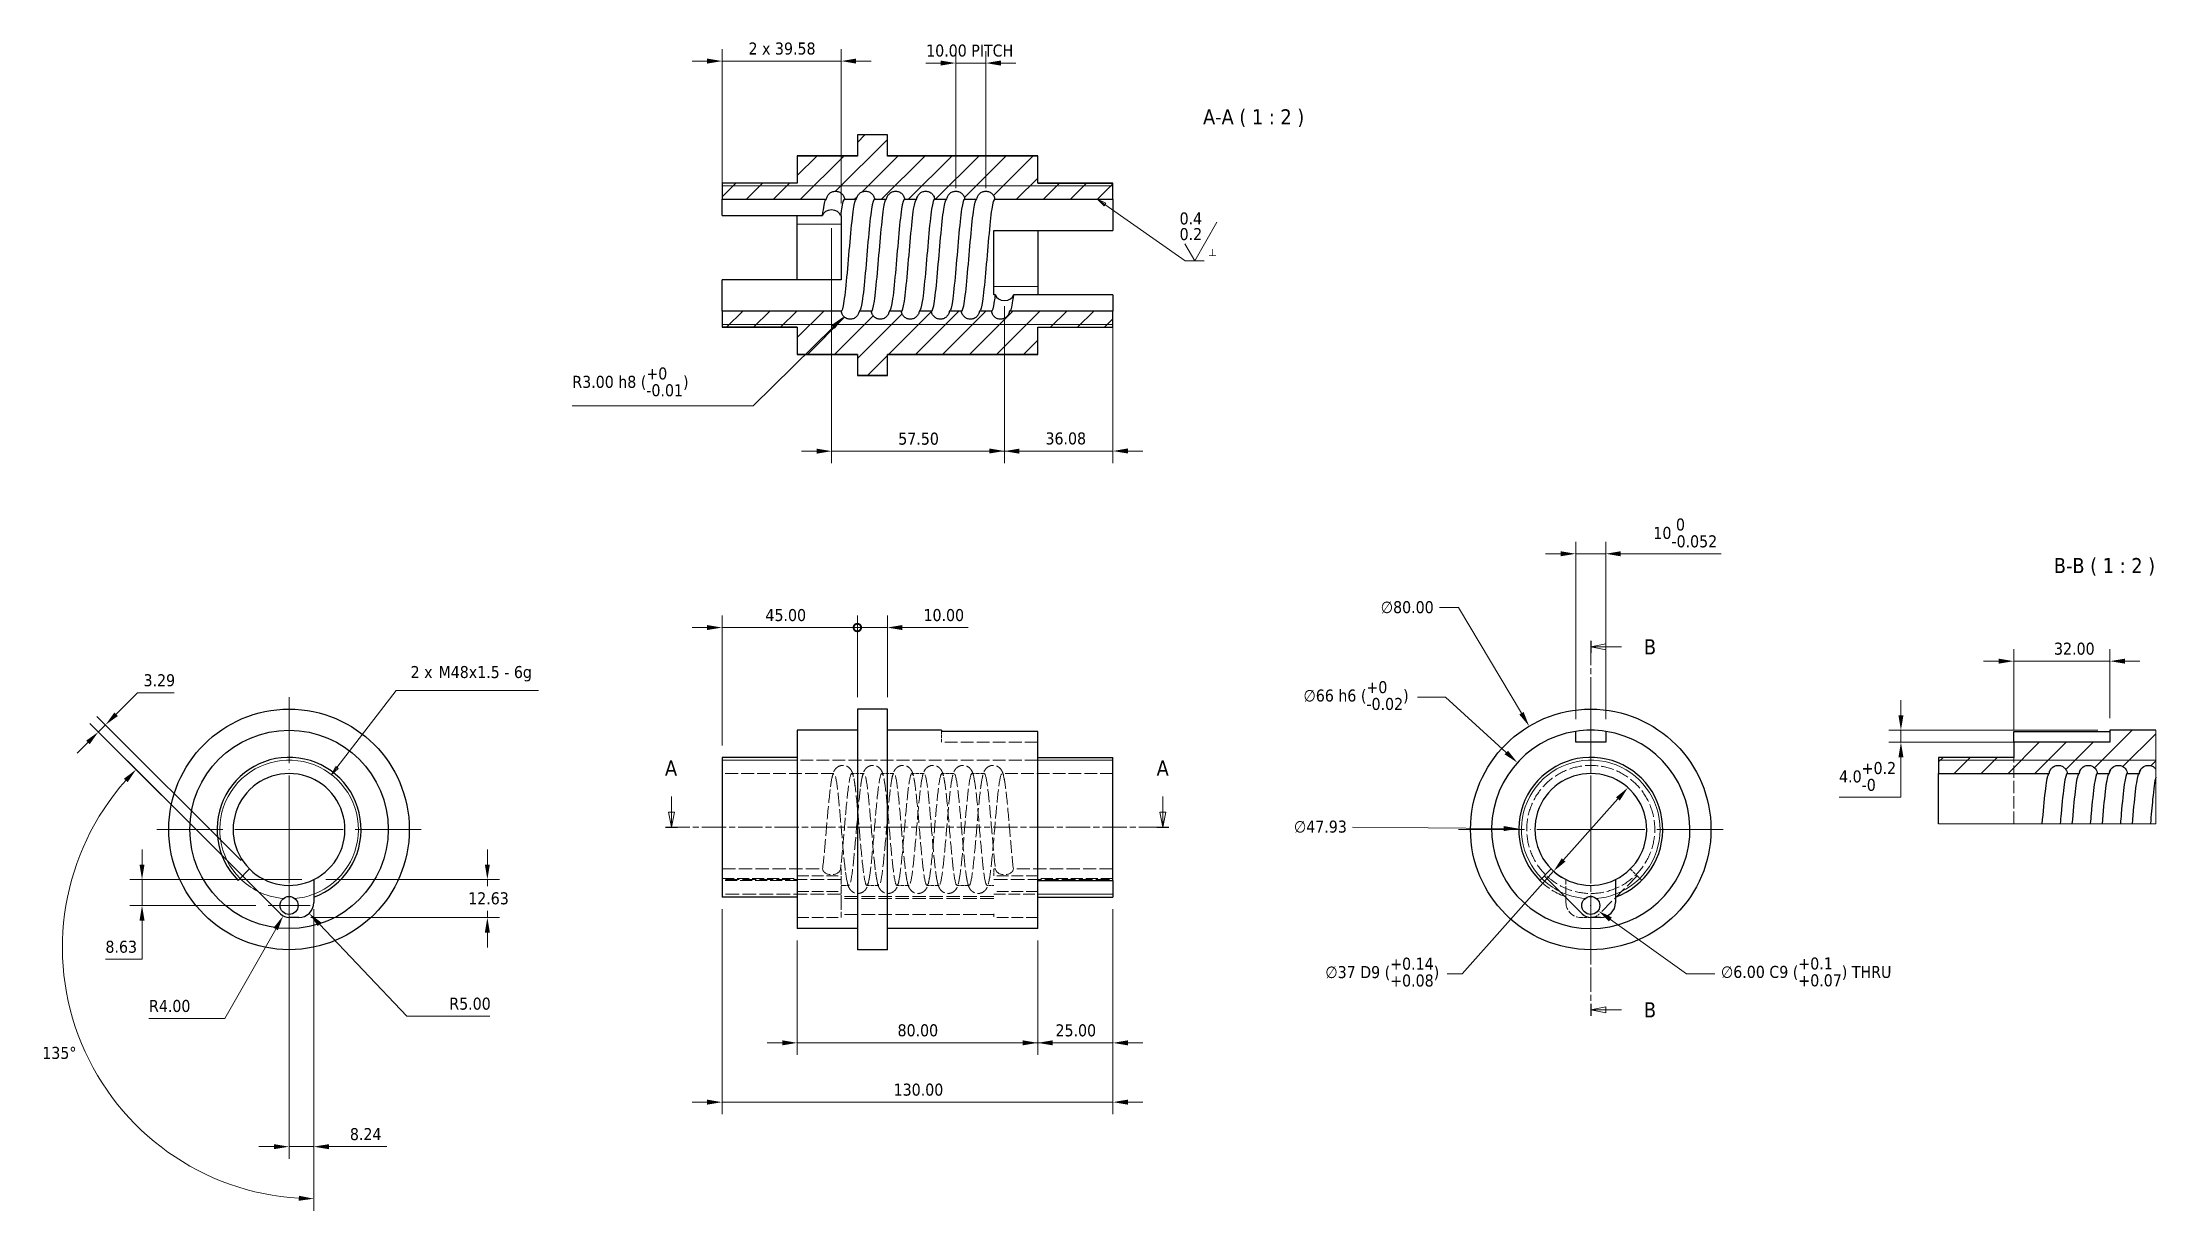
# Model space of a CAD drawing. Header units: millimetres. Extents: x 20 to 3976, y -153 to 574.
# Drawn here: x 76 to 780, y 145 to 534 of the extents above; entities that cross this region are included whole.
import ezdxf

# ---------------------------------------------------------------- set-up
doc = ezdxf.new("R2010")
doc.units = ezdxf.units.MM
doc.header["$LTSCALE"] = 2
doc.linetypes.add('CHAIN', pattern=[0.3543, 0.2362, -0.0295, 0.0591, -0.0295])
doc.linetypes.add('DASHED', pattern=[0.2068, 0.1655, -0.0413])
for name, color, linetype, lineweight in [('Border (ISO)', 7, 'Continuous', 50), ('Center Mark (ISO)', 7, 'Continuous', 13), ('Dimension (ISO)', 7, 'Continuous', 13), ('Hatch (ISO)', 7, 'Continuous', 13), ('Hidden (ISO)', 7, 'DASHED', 18), ('Section Line (ISO)', 7, 'CHAIN', 13), ('Symbol (ISO)', 7, 'Continuous', 13), ('Visible (ISO)', 7, 'Continuous', 25), ('Visible Narrow (ISO)', 7, 'Continuous', 13)]:
    doc.layers.add(name, color=color, linetype=linetype, lineweight=lineweight)
doc.styles.add('Label Text (ISO)', font='tahoma.ttf')
doc.styles.add('Note Text (ISO)', font='tahoma.ttf')
doc.styles.add('Text Style68', font='AIGDT___.TTF')
doc.dimstyles.new('Main Standard', dxfattribs={"dimscale": 2, "dimtxt": 2, "dimasz": 2.5, "dimexe": 2, "dimexo": 2, "dimgap": 1, "dimtad": 1, "dimtih": 1, "dimtoh": 1, "dimrnd": 1e-08, "dimzin": 4, "dimdsep": 46, "dimtxsty": 'Note Text (ISO)', "dimcen": 0.09, "dimdle": 10, "dimclrd": 256, "dimclre": 256, "dimclrt": 256, "dimadec": 0, "dimazin": 3, "dimtfac": 1, "dimtmove": 0, "dimatfit": 3, "dimldrblk": 'Filled-1', "dimfxl": 1, "dimtolj": 1, "dimlwd": -1, "dimlwe": -1, "dimarcsym": 0})
pattern_1 = [(45, (0, 0), (-4.49013, 4.49013), [])]

msp = doc.modelspace()

# ---------------------------------------------------------------- texts
at = {"layer": 'Symbol (ISO)', "char_height": 5, "attachment_point": 7, "style": 'Label Text (ISO)'}
for s, insert in [('A-A ( 1 : 2 )', (462.6671, 505.4623)), ('B-B ( 1 : 2 )', (745.7003, 356.1946))]:
    msp.add_mtext(s, dxfattribs=dict(at, insert=insert))

# ---------------------------------------------------------------- blocks, each defined once
blk = doc.blocks.new('2dTransSection0')
at = {"layer": 'Section Line (ISO)', "linetype": 'Continuous'}
for p, q in [((142.89, 141.38), (142.89, 138.78)), ((224.67, 141.38), (224.67, 138.78)), ((142.39, 138.78), (142.89, 136.28)), ((143.39, 138.78), (142.39, 138.78)), ((142.89, 138.78), (142.89, 136.28)), ((142.89, 136.28), (143.39, 138.78)), ((224.17, 138.78), (224.67, 136.28)), ((225.17, 138.78), (224.17, 138.78)), ((224.67, 138.78), (224.67, 136.28)), ((224.67, 136.28), (225.17, 138.78))]:
    blk.add_line(p, q, dxfattribs=at)
at = {"layer": 'Section Line (ISO)', "linetype": 'CHAIN', "ltscale": 8.548751}
blk.add_line((141.9, 136.28), (225.66, 136.28), dxfattribs=at)
at = {"layer": 'Section Line (ISO)', "linetype": 'Continuous', "lineweight": 25}
for p, q in [((141.9, 136.28), (143.89, 136.28)), ((223.67, 136.28), (225.66, 136.28))]:
    blk.add_line(p, q, dxfattribs=at)
at = {"layer": 'Section Line (ISO)', "linetype": 'Continuous', "flags": 128}
for points in [[(142.39, 138.78), (142.89, 136.28), (143.39, 138.78), (142.39, 138.78)], [(224.17, 138.78), (224.67, 136.28), (225.17, 138.78), (224.17, 138.78)]]:
    blk.add_lwpolyline(points, dxfattribs=at)
at = {"layer": 'Section Line (ISO)'}
for points in [[(142.39, 138.78), (142.89, 136.28), (143.39, 138.78), (142.39, 138.78)], [(224.17, 138.78), (224.67, 136.28), (225.17, 138.78), (224.17, 138.78)]]:
    blk.add_solid(points, dxfattribs=at)
at = {"layer": 'Section Line (ISO)', "char_height": 2.5, "attachment_point": 7, "style": 'Label Text (ISO)'}
for insert in [(141.83, 144.88), (223.61, 144.88)]:
    blk.add_mtext('A', dxfattribs=dict(at, insert=insert))
blk = doc.blocks.new('*D8')
at = {"layer": 'Defpoints', "color": 0, "transparency": 16777216}
for p in [(339.09, 475.77), (396.59, 449.89), (396.59, 397.65)]:
    blk.add_point(p, dxfattribs=at)
at = {"layer": 'Dimension (ISO)', "transparency": 16777216}
for p, q in [((339.09, 471.77), (339.09, 393.65)), ((396.59, 445.89), (396.59, 393.65)), ((334.09, 397.65), (329.09, 397.65)), ((339.09, 397.65), (344.09, 397.65)), ((344.09, 397.65), (391.59, 397.65)), ((396.59, 397.65), (391.59, 397.65)), ((401.59, 397.65), (406.59, 397.65))]:
    blk.add_line(p, q, dxfattribs=at)
for points in [[(334.09, 398.48), (334.09, 396.81), (339.09, 397.65)], [(401.59, 398.48), (401.59, 396.81), (396.59, 397.65)]]:
    blk.add_solid(points, dxfattribs=at)
at = {"layer": 'Dimension (ISO)', "transparency": 16777216, "insert": (361.27, 403.81), "char_height": 4, "attachment_point": 1, "style": 'Note Text (ISO)'}
blk.add_mtext('\\A1;57.50', dxfattribs=at)
blk = doc.blocks.new('Filled-1')
at = {"color": 0}
for p, q in [((0, 0), (-1, 0.17)), ((-1, 0.17), (-1, -0.17)), ((-1, 0), (0, 0)), ((-1, -0.17), (0, 0))]:
    blk.add_line(p, q, dxfattribs=at)
at = {"color": 0, "flags": 128}
blk.add_lwpolyline([(-1, -0.17), (0, 0), (-1, 0.17), (-1, -0.17)], dxfattribs=at)
at = {"color": 0}
blk.add_solid([(-1, -0.17), (0, 0), (-1, 0.17), (-1, -0.17)], dxfattribs=at)
blk = doc.blocks.new('*D9')
at = {"layer": 'Defpoints', "color": 0, "transparency": 16777216}
for p in [(342.24, 527.4), (302.66, 481.43), (342.24, 475.98)]:
    blk.add_point(p, dxfattribs=at)
at = {"layer": 'Dimension (ISO)', "transparency": 16777216}
for p, q in [((297.66, 527.4), (292.66, 527.4)), ((302.66, 485.43), (302.66, 531.4)), ((302.66, 527.4), (307.66, 527.4)), ((307.66, 527.4), (337.24, 527.4)), ((342.24, 527.4), (337.24, 527.4)), ((342.24, 479.98), (342.24, 531.4)), ((347.24, 527.4), (352.24, 527.4))]:
    blk.add_line(p, q, dxfattribs=at)
for points in [[(297.66, 528.23), (297.66, 526.57), (302.66, 527.4)], [(347.24, 528.23), (347.24, 526.57), (342.24, 527.4)]]:
    blk.add_solid(points, dxfattribs=at)
at = {"layer": 'Dimension (ISO)', "transparency": 16777216, "insert": (311.45, 533.58), "char_height": 4, "attachment_point": 1, "style": 'Note Text (ISO)'}
blk.add_mtext('\\A1;\\fTahoma|b0|i0;2 x\\fTahoma|b0|i0; 39.58', dxfattribs=at)
blk = doc.blocks.new('*D10')
at = {"layer": 'Defpoints', "color": 0, "transparency": 16777216}
for p in [(302.66, 249.33), (432.66, 249.33), (302.66, 181.11)]:
    blk.add_point(p, dxfattribs=at)
at = {"layer": 'Dimension (ISO)', "transparency": 16777216}
for p, q in [((302.66, 245.33), (302.66, 177.11)), ((432.66, 245.33), (432.66, 177.11)), ((297.66, 181.11), (292.66, 181.11)), ((302.66, 181.11), (307.66, 181.11)), ((427.66, 181.11), (307.66, 181.11)), ((432.66, 181.11), (427.66, 181.11)), ((437.66, 181.11), (442.66, 181.11))]:
    blk.add_line(p, q, dxfattribs=at)
for points in [[(297.66, 181.95), (297.66, 180.28), (302.66, 181.11)], [(437.66, 181.95), (437.66, 180.28), (432.66, 181.11)]]:
    blk.add_solid(points, dxfattribs=at)
at = {"layer": 'Dimension (ISO)', "transparency": 16777216, "insert": (359.73, 187.28), "char_height": 4, "attachment_point": 1, "style": 'Note Text (ISO)'}
blk.add_mtext('\\A1;130.00', dxfattribs=at)
blk = doc.blocks.new('*D11')
at = {"layer": 'Defpoints', "color": 0, "transparency": 16777216}
for p in [(432.66, 249.33), (407.66, 238.83), (432.66, 200.84)]:
    blk.add_point(p, dxfattribs=at)
at = {"layer": 'Dimension (ISO)', "transparency": 16777216}
for p, q in [((432.66, 245.33), (432.66, 196.84)), ((407.66, 234.83), (407.66, 196.84)), ((402.66, 200.84), (397.66, 200.84)), ((407.66, 200.84), (412.66, 200.84)), ((412.66, 200.84), (427.66, 200.84)), ((432.66, 200.84), (427.66, 200.84)), ((437.66, 200.84), (442.66, 200.84))]:
    blk.add_line(p, q, dxfattribs=at)
for points in [[(402.66, 201.68), (402.66, 200.01), (407.66, 200.84)], [(437.66, 201.68), (437.66, 200.01), (432.66, 200.84)]]:
    blk.add_solid(points, dxfattribs=at)
at = {"layer": 'Dimension (ISO)', "transparency": 16777216, "insert": (413.58, 207.01), "char_height": 4, "attachment_point": 1, "style": 'Note Text (ISO)'}
blk.add_mtext('\\A1;25.00', dxfattribs=at)
blk = doc.blocks.new('*D12')
at = {"layer": 'Defpoints', "color": 0, "transparency": 16777216}
for p in [(327.66, 238.83), (407.66, 238.83), (407.66, 200.84)]:
    blk.add_point(p, dxfattribs=at)
at = {"layer": 'Dimension (ISO)', "transparency": 16777216}
for p, q in [((327.66, 234.83), (327.66, 196.84)), ((407.66, 234.83), (407.66, 196.84)), ((322.66, 200.84), (317.66, 200.84)), ((327.66, 200.84), (332.66, 200.84)), ((332.66, 200.84), (402.66, 200.84)), ((407.66, 200.84), (402.66, 200.84)), ((412.66, 200.84), (417.66, 200.84))]:
    blk.add_line(p, q, dxfattribs=at)
for points in [[(322.66, 201.68), (322.66, 200.01), (327.66, 200.84)], [(412.66, 201.68), (412.66, 200.01), (407.66, 200.84)]]:
    blk.add_solid(points, dxfattribs=at)
at = {"layer": 'Dimension (ISO)', "transparency": 16777216, "insert": (361.03, 207.02), "char_height": 4, "attachment_point": 1, "style": 'Note Text (ISO)'}
blk.add_mtext('\\A1;80.00', dxfattribs=at)
blk = doc.blocks.new('2dTransSection1')
at = {"layer": 'Section Line (ISO)', "linetype": 'CHAIN', "ltscale": 8.519885}
blk.add_line((295.83, 167.27), (295.83, 104.92), dxfattribs=at)
at = {"layer": 'Section Line (ISO)', "linetype": 'Continuous', "lineweight": 25}
for p, q in [((295.83, 167.27), (295.83, 165.3)), ((295.83, 106.9), (295.83, 104.92))]:
    blk.add_line(p, q, dxfattribs=at)
at = {"layer": 'Section Line (ISO)', "linetype": 'Continuous'}
for p, q in [((298.33, 166.78), (295.83, 166.28)), ((298.33, 166.28), (295.83, 166.28)), ((295.83, 166.28), (298.33, 165.78)), ((298.33, 165.78), (298.33, 166.78)), ((300.92, 166.28), (298.33, 166.28)), ((298.33, 106.41), (295.83, 105.91)), ((298.33, 105.91), (295.83, 105.91)), ((295.83, 105.91), (298.33, 105.41)), ((298.33, 105.41), (298.33, 106.41)), ((300.92, 105.91), (298.33, 105.91))]:
    blk.add_line(p, q, dxfattribs=at)
at = {"layer": 'Section Line (ISO)', "linetype": 'Continuous', "flags": 128}
for points in [[(298.33, 166.78), (295.83, 166.28), (298.33, 165.78), (298.33, 166.78)], [(298.33, 106.41), (295.83, 105.91), (298.33, 105.41), (298.33, 106.41)]]:
    blk.add_lwpolyline(points, dxfattribs=at)
at = {"layer": 'Section Line (ISO)'}
for points in [[(298.33, 166.78), (295.83, 166.28), (298.33, 165.78), (298.33, 166.78)], [(298.33, 106.41), (295.83, 105.91), (298.33, 105.41), (298.33, 106.41)]]:
    blk.add_solid(points, dxfattribs=at)
at = {"layer": 'Section Line (ISO)', "char_height": 2.5, "attachment_point": 7, "style": 'Label Text (ISO)'}
for insert in [(304.67, 165.03), (304.67, 104.66)]:
    blk.add_mtext('B', dxfattribs=dict(at, insert=insert))
blk = doc.blocks.new('*D14')
at = {"layer": 'Defpoints', "color": 0, "transparency": 16777216}
for p in [(764.36, 327.8), (764.36, 304.83), (732.36, 300.83)]:
    blk.add_point(p, dxfattribs=at)
at = {"layer": 'Dimension (ISO)', "transparency": 16777216}
for p, q in [((732.36, 304.83), (732.36, 331.8)), ((764.36, 308.83), (764.36, 331.8)), ((727.36, 327.8), (722.36, 327.8)), ((732.36, 327.8), (737.36, 327.8)), ((737.36, 327.8), (759.36, 327.8)), ((764.36, 327.8), (759.36, 327.8)), ((769.36, 327.8), (774.36, 327.8))]:
    blk.add_line(p, q, dxfattribs=at)
for points in [[(727.36, 328.63), (727.36, 326.96), (732.36, 327.8)], [(769.36, 328.63), (769.36, 326.96), (764.36, 327.8)]]:
    blk.add_solid(points, dxfattribs=at)
at = {"layer": 'Dimension (ISO)', "transparency": 16777216, "insert": (745.77, 333.96), "char_height": 4, "attachment_point": 1, "style": 'Note Text (ISO)'}
blk.add_mtext('\\A1;32.00', dxfattribs=at)
blk = doc.blocks.new('*D15')
at = {"layer": 'Defpoints', "color": 0, "transparency": 16777216}
for p in [(764.36, 304.83), (694.84, 300.83), (764.36, 300.83)]:
    blk.add_point(p, dxfattribs=at)
at = {"layer": 'Dimension (ISO)', "transparency": 16777216}
for p, q in [((694.84, 309.83), (694.84, 314.83)), ((760.36, 304.83), (690.84, 304.83)), ((694.84, 304.83), (694.84, 300.83)), ((760.36, 300.83), (690.84, 300.83)), ((694.84, 295.83), (694.84, 282.52)), ((694.84, 282.52), (674.27, 282.52))]:
    blk.add_line(p, q, dxfattribs=at)
for points in [[(694.01, 309.83), (695.68, 309.83), (694.84, 304.83)], [(694.01, 295.83), (695.68, 295.83), (694.84, 300.83)]]:
    blk.add_solid(points, dxfattribs=at)
at = {"layer": 'Dimension (ISO)', "transparency": 16777216, "insert": (674.27, 294.26), "char_height": 4, "attachment_point": 1, "style": 'Note Text (ISO)'}
blk.add_mtext('\\A1;4.0\\S+0.2^ -0;', dxfattribs=at)
blk = doc.blocks.new('*D16')
at = {"layer": 'Defpoints', "color": 0, "transparency": 16777216}
for p in [(567.69, 272.07), (615.62, 271.59)]:
    blk.add_point(p, dxfattribs=at)
at = {"layer": 'Dimension (ISO)', "transparency": 16777216}
for p, q in [((512.37, 272.62), (562.69, 272.12)), ((591.47, 271.83), (591.83, 271.83)), ((591.65, 271.65), (591.65, 272.01))]:
    blk.add_line(p, q, dxfattribs=at)
blk.add_solid([(562.7, 272.95), (562.68, 271.28), (567.69, 272.07)], dxfattribs=at)
at = {"layer": 'Dimension (ISO)', "transparency": 16777216, "insert": (492.89, 274.77), "char_height": 4, "attachment_point": 1, "style": 'Note Text (ISO)'}
blk.add_mtext('\\A1;∅47.93', dxfattribs=at)
blk = doc.blocks.new('*D17')
at = {"layer": 'Defpoints', "color": 0, "transparency": 16777216}
for p in [(604.02, 285.72), (579.29, 257.93)]:
    blk.add_point(p, dxfattribs=at)
at = {"layer": 'Dimension (ISO)', "transparency": 16777216}
for p, q in [((600.69, 281.99), (582.61, 261.67)), ((579.29, 257.93), (548.9, 223.79)), ((548.9, 223.79), (543.9, 223.79))]:
    blk.add_line(p, q, dxfattribs=at)
blk.add_arc((591.65, 271.83), 18.6, 225, 240.65494, dxfattribs=at)
for points in [[(600.07, 282.54), (601.32, 281.43), (604.02, 285.72)], [(581.99, 262.22), (583.23, 261.11), (579.29, 257.93)]]:
    blk.add_solid(points, dxfattribs=at)
at = {"layer": 'Dimension (ISO)', "transparency": 16777216, "insert": (503.34, 229.18), "char_height": 4, "attachment_point": 1, "style": 'Note Text (ISO)'}
blk.add_mtext('\\A1;∅37 D9 (\\S+0.14^ +0.08;)', dxfattribs=at)
blk = doc.blocks.new('*D18')
at = {"layer": 'Defpoints', "color": 0, "transparency": 16777216}
for p in [(567.25, 294.05), (616.05, 249.61)]:
    blk.add_point(p, dxfattribs=at)
at = {"layer": 'Dimension (ISO)', "transparency": 16777216}
for p, q in [((534.04, 315.78), (543.38, 315.78)), ((543.38, 315.78), (563.56, 297.41)), ((591.47, 271.83), (591.83, 271.83)), ((591.65, 271.65), (591.65, 272.01))]:
    blk.add_line(p, q, dxfattribs=at)
blk.add_solid([(564.12, 298.03), (562.99, 296.8), (567.25, 294.05)], dxfattribs=at)
at = {"layer": 'Dimension (ISO)', "transparency": 16777216, "insert": (496.07, 321.17), "char_height": 4, "attachment_point": 1, "style": 'Note Text (ISO)'}
blk.add_mtext('\\A1;∅66 h6 (\\S+0^ -0.02;)', dxfattribs=at)
blk = doc.blocks.new('*D19')
at = {"layer": 'Defpoints', "color": 0, "transparency": 16777216}
for p in [(571.16, 306.18), (612.14, 237.47)]:
    blk.add_point(p, dxfattribs=at)
at = {"layer": 'Dimension (ISO)', "transparency": 16777216}
for p, q in [((541.35, 345.62), (547.64, 345.62)), ((547.64, 345.62), (568.6, 310.48)), ((591.47, 271.83), (591.83, 271.83)), ((591.65, 271.65), (591.65, 272.01))]:
    blk.add_line(p, q, dxfattribs=at)
blk.add_solid([(569.32, 310.9), (567.89, 310.05), (571.16, 306.18)], dxfattribs=at)
at = {"layer": 'Dimension (ISO)', "transparency": 16777216, "insert": (521.78, 347.77), "char_height": 4, "attachment_point": 1, "style": 'Note Text (ISO)'}
blk.add_mtext('\\A1;∅80.00', dxfattribs=at)
blk = doc.blocks.new('*D20')
at = {"layer": 'Defpoints', "color": 0, "transparency": 16777216}
for p in [(396.59, 449.89), (432.66, 444.23), (432.66, 397.7)]:
    blk.add_point(p, dxfattribs=at)
at = {"layer": 'Dimension (ISO)', "transparency": 16777216}
for p, q in [((396.59, 445.89), (396.59, 393.7)), ((432.66, 440.23), (432.66, 393.7)), ((391.59, 397.7), (386.59, 397.7)), ((396.59, 397.7), (401.59, 397.7)), ((401.59, 397.7), (427.66, 397.7)), ((432.66, 397.7), (427.66, 397.7)), ((437.66, 397.7), (442.66, 397.7))]:
    blk.add_line(p, q, dxfattribs=at)
for points in [[(391.59, 398.54), (391.59, 396.87), (396.59, 397.7)], [(437.66, 398.54), (437.66, 396.87), (432.66, 397.7)]]:
    blk.add_solid(points, dxfattribs=at)
at = {"layer": 'Dimension (ISO)', "transparency": 16777216, "insert": (410.24, 403.89), "char_height": 4, "attachment_point": 1, "style": 'Note Text (ISO)'}
blk.add_mtext('\\A1;36.08', dxfattribs=at)
blk = doc.blocks.new('*D21')
at = {"layer": 'Defpoints', "color": 0, "transparency": 16777216}
for p in [(155.77, 243.7), (83.22, 232.63), (166.84, 232.63), (166.84, 228.63)]:
    blk.add_point(p, dxfattribs=at)
at = {"layer": 'Dimension (ISO)', "transparency": 16777216}
for p, q in [((152.94, 246.53), (104.88, 294.59)), ((166.84, 224.63), (166.84, 145))]:
    blk.add_line(p, q, dxfattribs=at)
blk.add_arc((166.84, 232.63), 83.63, 138.42625, 266.57375, dxfattribs=at)
for points in [[(103.68, 288.69), (104.89, 287.55), (107.71, 291.76)], [(161.87, 149.98), (161.82, 148.32), (166.84, 149)]]:
    blk.add_solid(points, dxfattribs=at)
at = {"layer": 'Dimension (ISO)', "transparency": 16777216, "insert": (76.5, 199.51), "char_height": 4, "attachment_point": 1, "style": 'Note Text (ISO)'}
blk.add_mtext('\\A1;135°', dxfattribs=at)
blk = doc.blocks.new('*D22')
at = {"layer": 'Defpoints', "color": 0, "transparency": 16777216}
for p in [(166.84, 255.15), (161.84, 242.53), (224.57, 242.53)]:
    blk.add_point(p, dxfattribs=at)
at = {"layer": 'Dimension (ISO)', "transparency": 16777216}
for p, q in [((224.57, 260.15), (224.57, 265.15)), ((170.84, 255.15), (228.57, 255.15)), ((224.57, 255.15), (224.57, 252.92)), ((165.84, 242.53), (228.57, 242.53)), ((224.57, 242.53), (224.57, 244.76)), ((224.57, 237.53), (224.57, 232.53))]:
    blk.add_line(p, q, dxfattribs=at)
for points in [[(223.74, 260.15), (225.4, 260.15), (224.57, 255.15)], [(223.74, 237.53), (225.4, 237.53), (224.57, 242.53)]]:
    blk.add_solid(points, dxfattribs=at)
at = {"layer": 'Dimension (ISO)', "transparency": 16777216, "insert": (218.19, 250.92), "char_height": 4, "attachment_point": 1, "style": 'Note Text (ISO)'}
blk.add_mtext('\\A1;12.63', dxfattribs=at)
blk = doc.blocks.new('*D23')
at = {"layer": 'Defpoints', "color": 0, "transparency": 16777216}
for p in [(589.21, 248.27), (594.1, 244.79)]:
    blk.add_point(p, dxfattribs=at)
at = {"layer": 'Dimension (ISO)', "transparency": 16777216}
for p, q in [((591.47, 246.53), (591.83, 246.53)), ((591.65, 246.35), (591.65, 246.71)), ((623.55, 223.85), (598.17, 241.89)), ((632.95, 223.85), (623.55, 223.85))]:
    blk.add_line(p, q, dxfattribs=at)
blk.add_solid([(598.66, 242.57), (597.69, 241.21), (594.1, 244.79)], dxfattribs=at)
at = {"layer": 'Dimension (ISO)', "transparency": 16777216, "insert": (634.95, 229.24), "char_height": 4, "attachment_point": 1, "style": 'Note Text (ISO)'}
blk.add_mtext('\\A1;\\fTahoma|b0|i0;∅6.00 C9 (\\S+0.1^ +0.07;) THRU', dxfattribs=at)
blk = doc.blocks.new('*D24')
at = {"layer": 'Defpoints', "color": 0, "transparency": 16777216}
for p in [(166.84, 249.33), (158.6, 239.53), (158.6, 166.31)]:
    blk.add_point(p, dxfattribs=at)
at = {"layer": 'Dimension (ISO)', "transparency": 16777216}
for p, q in [((166.84, 245.33), (166.84, 162.31)), ((158.6, 235.53), (158.6, 162.31)), ((153.6, 166.31), (148.6, 166.31)), ((158.6, 166.31), (166.84, 166.31)), ((171.84, 166.31), (191.18, 166.31))]:
    blk.add_line(p, q, dxfattribs=at)
for points in [[(153.6, 167.14), (153.6, 165.47), (158.6, 166.31)], [(171.84, 167.14), (171.84, 165.47), (166.84, 166.31)]]:
    blk.add_solid(points, dxfattribs=at)
at = {"layer": 'Dimension (ISO)', "transparency": 16777216, "insert": (178.84, 172.49), "char_height": 4, "attachment_point": 1, "style": 'Note Text (ISO)'}
blk.add_mtext('\\A1;8.24', dxfattribs=at)
blk = doc.blocks.new('*D25')
at = {"layer": 'Defpoints', "color": 0, "transparency": 16777216}
for p in [(109.68, 255.15), (166.84, 255.15), (151.6, 246.53)]:
    blk.add_point(p, dxfattribs=at)
at = {"layer": 'Dimension (ISO)', "transparency": 16777216}
for p, q in [((109.68, 260.15), (109.68, 265.15)), ((162.84, 255.15), (105.68, 255.15)), ((109.68, 255.15), (109.68, 246.53)), ((147.6, 246.53), (105.68, 246.53)), ((109.68, 241.53), (109.68, 228.63)), ((109.68, 228.63), (97.52, 228.63))]:
    blk.add_line(p, q, dxfattribs=at)
for points in [[(108.85, 260.15), (110.52, 260.15), (109.68, 255.15)], [(108.85, 241.53), (110.52, 241.53), (109.68, 246.53)]]:
    blk.add_solid(points, dxfattribs=at)
at = {"layer": 'Dimension (ISO)', "transparency": 16777216, "insert": (97.52, 234.81), "char_height": 4, "attachment_point": 1, "style": 'Note Text (ISO)'}
blk.add_mtext('\\A1;8.63', dxfattribs=at)
blk = doc.blocks.new('*D26')
at = {"layer": 'Defpoints', "color": 0, "transparency": 16777216}
for p in [(161.84, 247.53), (165.29, 243.91)]:
    blk.add_point(p, dxfattribs=at)
at = {"layer": 'Dimension (ISO)', "transparency": 16777216}
for p, q in [((197.81, 209.72), (168.74, 240.28)), ((225.37, 209.72), (197.81, 209.72))]:
    blk.add_line(p, q, dxfattribs=at)
blk.add_solid([(169.34, 240.86), (168.13, 239.71), (165.29, 243.91)], dxfattribs=at)
at = {"layer": 'Dimension (ISO)', "transparency": 16777216, "insert": (211.91, 215.88), "char_height": 4, "attachment_point": 1, "style": 'Note Text (ISO)'}
blk.add_mtext('\\A1;R5.00', dxfattribs=at)
blk = doc.blocks.new('*D27')
at = {"layer": 'Defpoints', "color": 0, "transparency": 16777216}
for p in [(158.6, 246.53), (156.62, 243.05)]:
    blk.add_point(p, dxfattribs=at)
at = {"layer": 'Dimension (ISO)', "transparency": 16777216}
for p, q in [((137.23, 208.95), (154.15, 238.7)), ((112, 208.95), (137.23, 208.95))]:
    blk.add_line(p, q, dxfattribs=at)
blk.add_solid([(153.43, 239.12), (154.88, 238.29), (156.62, 243.05)], dxfattribs=at)
at = {"layer": 'Dimension (ISO)', "transparency": 16777216, "insert": (112, 215.12), "char_height": 4, "attachment_point": 1, "style": 'Note Text (ISO)'}
blk.add_mtext('\\A1;R4.00', dxfattribs=at)
blk = doc.blocks.new('*D28')
at = {"layer": 'Defpoints', "color": 0, "transparency": 16777216}
for p in [(97.52, 306.6), (143.12, 256.35), (145.45, 258.68)]:
    blk.add_point(p, dxfattribs=at)
at = {"layer": 'Dimension (ISO)', "transparency": 16777216}
for p, q in [((101.06, 310.14), (108.19, 317.28)), ((108.19, 317.28), (120.38, 317.28)), ((142.62, 261.5), (94.69, 309.43)), ((140.29, 259.18), (92.37, 307.11)), ((95.19, 304.28), (97.52, 306.6)), ((91.66, 300.74), (88.12, 297.21))]:
    blk.add_line(p, q, dxfattribs=at)
for points in [[(100.47, 310.73), (101.64, 309.55), (97.52, 306.6)], [(91.07, 301.33), (92.25, 300.15), (95.19, 304.28)]]:
    blk.add_solid(points, dxfattribs=at)
at = {"layer": 'Dimension (ISO)', "transparency": 16777216, "insert": (110.19, 323.45), "char_height": 4, "attachment_point": 1, "style": 'Note Text (ISO)'}
blk.add_mtext('\\A1;3.29', dxfattribs=at)
blk = doc.blocks.new('External Thread Note1')
at = {"layer": 'Symbol (ISO)'}
for p, q in [((87.26, 146.23), (97.12, 159)), ((97.12, 159), (120.78, 159)), ((87.06, 146.38), (86.34, 145.04)), ((87.26, 146.23), (86.34, 145.04)), ((86.34, 145.04), (87.46, 146.07)), ((87.46, 146.07), (87.06, 146.38))]:
    blk.add_line(p, q, dxfattribs=at)
at = {"layer": 'Symbol (ISO)', "flags": 128}
blk.add_lwpolyline([(87.06, 146.38), (86.34, 145.04), (87.46, 146.07), (87.06, 146.38)], dxfattribs=at)
at = {"layer": 'Symbol (ISO)'}
blk.add_solid([(87.06, 146.38), (86.34, 145.04), (87.46, 146.07), (87.06, 146.38)], dxfattribs=at)
at = {"layer": 'Symbol (ISO)', "char_height": 2, "attachment_point": 7, "style": 'Note Text (ISO)'}
for s, insert in [('2 x ', (99.52, 161.09)), ('M48x1.5 - 6g', (104.16, 160.52))]:
    blk.add_mtext(s, dxfattribs=dict(at, insert=insert))
blk = doc.blocks.new('Surface Texture Identifier1')
at = {"layer": 'Symbol (ISO)'}
for p, q in [((215.01, 239.85), (213.78, 240.71)), ((215.15, 240.05), (213.78, 240.71)), ((213.78, 240.71), (214.86, 239.64)), ((214.86, 239.64), (215.15, 240.05)), ((215.01, 239.85), (228.36, 230.48)), ((229.95, 230.49), (233.64, 236.89)), ((228.33, 233.29), (229.95, 230.49)), ((228.36, 230.48), (231.54, 230.48))]:
    blk.add_line(p, q, dxfattribs=at)
at = {"layer": 'Symbol (ISO)', "flags": 128}
blk.add_lwpolyline([(215.15, 240.05), (213.78, 240.71), (214.86, 239.64), (215.15, 240.05)], dxfattribs=at)
at = {"layer": 'Symbol (ISO)'}
blk.add_solid([(215.15, 240.05), (213.78, 240.71), (214.86, 239.64), (215.15, 240.05)], dxfattribs=at)
at = {"layer": 'Symbol (ISO)', "attachment_point": 7}
for s, insert, char_height, style in [('0.4', (227.43, 236.49), 2, 'Note Text (ISO)'), ('0.2', (227.43, 233.89), 2, 'Note Text (ISO)'), ('b', (232.24, 231.29), 1.2, 'Text Style68')]:
    blk.add_mtext(s, dxfattribs=dict(at, insert=insert, char_height=char_height, style=style))
blk = doc.blocks.new('*D31')
at = {"layer": 'Defpoints', "color": 0, "transparency": 16777216}
for p in [(596.65, 363.52), (586.65, 304.45), (596.65, 304.45)]:
    blk.add_point(p, dxfattribs=at)
at = {"layer": 'Dimension (ISO)', "transparency": 16777216}
for p, q in [((586.65, 308.45), (586.65, 367.52)), ((596.65, 308.45), (596.65, 367.52)), ((581.65, 363.52), (576.65, 363.52)), ((586.65, 363.52), (596.65, 363.52)), ((601.65, 363.52), (635.08, 363.52))]:
    blk.add_line(p, q, dxfattribs=at)
for points in [[(581.65, 364.35), (581.65, 362.68), (586.65, 363.52)], [(601.65, 364.35), (601.65, 362.68), (596.65, 363.52)]]:
    blk.add_solid(points, dxfattribs=at)
at = {"layer": 'Dimension (ISO)', "transparency": 16777216, "insert": (612.49, 375.26), "char_height": 4, "attachment_point": 1, "style": 'Note Text (ISO)'}
blk.add_mtext('\\A1;10\\S 0^ -0.052;', dxfattribs=at)
blk = doc.blocks.new('*D32')
at = {"layer": 'Defpoints', "color": 0, "transparency": 16777216}
for p in [(390.4, 526.74), (380.4, 481.12), (390.4, 481.12)]:
    blk.add_point(p, dxfattribs=at)
at = {"layer": 'Dimension (ISO)', "transparency": 16777216}
for p, q in [((380.4, 485.12), (380.4, 530.74)), ((390.4, 485.12), (390.4, 530.74)), ((375.4, 526.74), (370.4, 526.74)), ((380.4, 526.74), (390.4, 526.74)), ((395.4, 526.74), (400.4, 526.74))]:
    blk.add_line(p, q, dxfattribs=at)
for points in [[(375.4, 527.58), (375.4, 525.91), (380.4, 526.74)], [(395.4, 527.58), (395.4, 525.91), (390.4, 526.74)]]:
    blk.add_solid(points, dxfattribs=at)
at = {"layer": 'Dimension (ISO)', "transparency": 16777216, "insert": (370.55, 532.91), "char_height": 4, "attachment_point": 1, "style": 'Note Text (ISO)'}
blk.add_mtext('\\A1;\\fTahoma|b0|i0;10.00 \\fTahoma|b0|i0;PITCH', dxfattribs=at)
blk = doc.blocks.new('_DotSmall')
at = {"color": 0, "linetype": 'ByBlock', "const_width": 0.5}
blk.add_lwpolyline([(-0.0625, 0, 1), (0.0625, 0, 1)], format="xyb", close=True, dxfattribs=at)
blk = doc.blocks.new('*D33')
at = {"layer": 'Defpoints', "color": 0, "transparency": 16777216}
for p in [(347.66, 338.98), (347.66, 311.83), (302.66, 295.79)]:
    blk.add_point(p, dxfattribs=at)
at = {"layer": 'Dimension (ISO)', "transparency": 16777216}
for p, q in [((297.66, 338.98), (292.66, 338.98)), ((302.66, 299.79), (302.66, 342.98)), ((302.66, 338.98), (307.66, 338.98)), ((307.66, 338.98), (347.66, 338.98)), ((347.66, 315.83), (347.66, 342.98))]:
    blk.add_line(p, q, dxfattribs=at)
blk.add_solid([(297.66, 339.81), (297.66, 338.14), (302.66, 338.98)], dxfattribs=at)
at = {"layer": 'Dimension (ISO)', "transparency": 16777216, "xscale": 5, "yscale": 5, "zscale": 5, "rotation": 180}
blk.add_blockref('_DotSmall', (347.66, 338.98), dxfattribs=at)
at = {"layer": 'Dimension (ISO)', "transparency": 16777216, "insert": (317.09, 345.14), "char_height": 4, "attachment_point": 1, "style": 'Note Text (ISO)'}
blk.add_mtext('\\A1;45.00', dxfattribs=at)
blk = doc.blocks.new('*D35')
at = {"layer": 'Defpoints', "color": 0, "transparency": 16777216}
for p in [(357.66, 338.98), (347.66, 311.83), (357.66, 311.83)]:
    blk.add_point(p, dxfattribs=at)
at = {"layer": 'Dimension (ISO)', "transparency": 16777216}
for p, q in [((347.66, 338.98), (342.66, 338.98)), ((347.66, 315.83), (347.66, 342.98)), ((347.66, 338.98), (357.66, 338.98)), ((357.66, 315.83), (357.66, 342.98)), ((362.66, 338.98), (384.51, 338.98))]:
    blk.add_line(p, q, dxfattribs=at)
blk.add_solid([(362.66, 339.81), (362.66, 338.14), (357.66, 338.98)], dxfattribs=at)
at = {"layer": 'Dimension (ISO)', "transparency": 16777216, "xscale": 5, "yscale": 5, "zscale": 5}
blk.add_blockref('_DotSmall', (347.66, 338.98), dxfattribs=at)
at = {"layer": 'Dimension (ISO)', "transparency": 16777216, "insert": (369.66, 345.14), "char_height": 4, "attachment_point": 1, "style": 'Note Text (ISO)'}
blk.add_mtext('\\A1;10.00', dxfattribs=at)
blk = doc.blocks.new('*D36')
at = {"layer": 'Defpoints', "color": 0, "transparency": 16777216}
for p in [(345.27, 444.54), (343.14, 442.44)]:
    blk.add_point(p, dxfattribs=at)
at = {"layer": 'Dimension (ISO)', "transparency": 16777216}
for p, q in [((313.04, 412.74), (339.58, 438.92)), ((252.84, 412.74), (313.04, 412.74))]:
    blk.add_line(p, q, dxfattribs=at)
blk.add_solid([(338.99, 439.52), (340.16, 438.33), (343.14, 442.44)], dxfattribs=at)
at = {"layer": 'Dimension (ISO)', "transparency": 16777216, "insert": (252.84, 425.51), "char_height": 4, "attachment_point": 1, "style": 'Note Text (ISO)'}
blk.add_mtext('\\A1;R3.00 h8 (\\S+0^ -0.01;)', dxfattribs=at)
blk = doc.blocks.new('Borders 1')
at = {"layer": 'Border (ISO)'}
for p, q in [((10, 287), (410, 287)), ((10, 10), (10, 287)), ((410, 287), (410, 10)), ((410, 10), (10, 10))]:
    blk.add_line(p, q, dxfattribs=at)

# ---------------------------------------------------------------- dimensions: what is measured, and where the dimension line sits
at = {"layer": 'Dimension (ISO)'}
for base, p1, p2, text, override, picture, middle in [((342.2350083397, 527.3989155217), (302.6600083397, 481.4305604099), (342.2350083397, 475.98274654), '\\fTahoma|b0|i0;2 x\\fTahoma|b0|i0; <>', {"dimgap": 1, "dimtih": 0, "dimtoh": 0, "dimdec": 2, "dimtol": 0, "dimlim": 0, "dimtp": 0, "dimtm": 0, "dimtdec": 2, "dimtofl": 0}, '*D9', (322.6225083397, 527.3989155217)), ((390.3976, 526.7435), (380.3976, 481.1188), (390.3976, 481.1188), '\\fTahoma|b0|i0;<> \\fTahoma|b0|i0;PITCH', {"dimgap": 1, "dimtih": 0, "dimtoh": 0, "dimdec": 2, "dimtol": 0, "dimlim": 0, "dimtp": 0, "dimtm": 0, "dimtdec": 2, "dimtofl": 1, "dimatfit": 1}, '*D32', (385.3976, 526.7435))]:
    dim = msp.add_linear_dim(base=base, p1=p1, p2=p2, angle=180, text=text, dimstyle='Main Standard', override=override, dxfattribs=at)
    dim.commit()
    dim.dimension.update_dxf_attribs({"geometry": picture, "text_midpoint": middle, "dimtype": 160})
for base, p1, p2, angle, override, picture, middle in [((396.585, 397.647), (339.085, 475.7706), (396.585, 449.8905), 180, {"dimgap": 1, "dimtih": 0, "dimtoh": 0, "dimdec": 2, "dimtol": 0, "dimlim": 0, "dimtp": 0, "dimtm": 0, "dimtdec": 2, "dimtofl": 0}, '*D8', (367.835, 397.647)), ((764.3635, 327.795), (732.3635, 300.8278), (764.3635, 304.8278), 180, {"dimgap": 1, "dimtih": 0, "dimtoh": 0, "dimdec": 2, "dimtol": 0, "dimlim": 0, "dimtp": 0, "dimtm": 0, "dimtdec": 2, "dimtofl": 0}, '*D14', (752.3635, 327.795)), ((97.5198, 306.6042), (143.1221, 256.3494), (145.4484, 258.6756), 45, {"dimgap": 1, "dimdec": 2, "dimtol": 0, "dimlim": 0, "dimtp": 0, "dimtm": 0, "dimtdec": 2, "dimtofl": 1, "dimatfit": 1}, '*D28', (115.2882, 317.2792)), ((694.8438, 300.8278), (764.3635, 304.8278), (764.3635, 300.8278), 90, {"dimgap": 1, "dimdec": 1, "dimtol": 1, "dimlim": 0, "dimtp": 0.2, "dimtm": 1e-09, "dimtdec": 1, "dimtofl": 1, "dimatfit": 1}, '*D15', (683.5557, 282.5156)), ((109.6832, 255.1546), (151.6006, 246.5278), (166.8446, 255.1546), 90, {"dimgap": 1, "dimdec": 2, "dimtol": 0, "dimlim": 0, "dimtp": 0, "dimtm": 0, "dimtdec": 2, "dimtofl": 1, "dimatfit": 1}, '*D25', (102.6006, 228.6313)), ((224.5705, 242.5278), (166.8446, 255.1546), (161.8446, 242.5278), 90, {"dimgap": 1, "dimdec": 2, "dimtol": 0, "dimlim": 0, "dimtp": 0, "dimtm": 0, "dimtdec": 2, "dimtofl": 1, "dimatfit": 1}, '*D22', (224.5705, 248.8412)), ((158.6006, 166.3052), (166.8446, 249.3254), (158.6006, 239.5278), 180, {"dimgap": 1, "dimtih": 0, "dimtoh": 0, "dimdec": 2, "dimtol": 0, "dimlim": 0, "dimtp": 0, "dimtm": 0, "dimtdec": 2, "dimtofl": 1, "dimatfit": 1}, '*D24', (184.0145, 166.3052)), ((302.66, 181.1123), (432.66, 249.3254), (302.66, 249.3254), 180, {"dimgap": 1, "dimtih": 0, "dimtoh": 0, "dimdec": 2, "dimtol": 0, "dimlim": 0, "dimtp": 0, "dimtm": 0, "dimtdec": 2, "dimtofl": 0}, '*D10', (367.66, 181.1123)), ((432.66, 200.842), (407.66, 238.8278), (432.66, 249.3254), 180, {"dimgap": 1, "dimtih": 0, "dimtoh": 0, "dimdec": 2, "dimtol": 0, "dimlim": 0, "dimtp": 0, "dimtm": 0, "dimtdec": 2, "dimtofl": 0}, '*D11', (420.16, 200.842)), ((407.66, 200.842), (327.66, 238.8278), (407.66, 238.8278), 180, {"dimgap": 1, "dimtih": 0, "dimtoh": 0, "dimdec": 2, "dimtol": 0, "dimlim": 0, "dimtp": 0, "dimtm": 0, "dimtdec": 2, "dimtofl": 0}, '*D12', (367.66, 200.842))]:
    dim = msp.add_linear_dim(base=base, p1=p1, p2=p2, angle=angle, dimstyle='Main Standard', override=override, dxfattribs=at)
    dim.commit()
    dim.dimension.update_dxf_attribs({"geometry": picture, "text_midpoint": middle, "dimtype": 160})
dim = msp.add_radius_dim(center=(345.2724, 444.5424), mpoint=(343.1369, 442.4357), text='<> h8 (\\S+0^ -0.01;)', dimstyle='Main Standard', override={"dimdec": 2, "dimlfac": 1, "dimcen": 0, "dimtp": 0, "dimtm": 0.014, "dimtdec": 2, "dimtofl": 0}, dxfattribs=at)
dim.commit()
dim.dimension.update_dxf_attribs({"geometry": '*D36', "text_midpoint": (272.502, 412.7409), "dimtype": 164})
for base, p1, p2, override, picture, middle in [((432.6600083397, 397.7033600511), (396.5850083397, 449.8905063142), (432.6600083397, 444.2305604099), {"dimgap": 1, "dimtih": 0, "dimtoh": 0, "dimdec": 2, "dimtol": 0, "dimlim": 0, "dimtp": 0, "dimtm": 0, "dimtdec": 2, "dimtofl": 0}, '*D20', (416.8511216789, 397.7033600511)), ((596.6523, 363.5179), (586.6523, 304.4468), (596.6523, 304.4468), {"dimgap": 1, "dimtih": 0, "dimtoh": 0, "dimdec": 0, "dimtol": 1, "dimlim": 0, "dimtp": 0, "dimtm": 0.052, "dimtdec": 3, "dimtofl": 1, "dimatfit": 1}, '*D31', (622.7853, 363.5179)), ((347.66, 338.9755), (302.66, 295.7928), (347.66, 311.8278), {"dimgap": 1, "dimtih": 0, "dimtoh": 0, "dimdec": 2, "dimblk2": 'DotSmall', "dimsah": 1, "dimdle": 0, "dimtol": 0, "dimlim": 0, "dimtp": 0, "dimtm": 0, "dimtdec": 2, "dimtofl": 0}, '*D33', (323.7635, 338.9755)), ((357.66, 338.9755), (347.66, 311.8278), (357.66, 311.8278), {"dimgap": 1, "dimtih": 0, "dimtoh": 0, "dimdec": 2, "dimblk1": 'DotSmall', "dimsah": 1, "dimdle": 0, "dimtol": 0, "dimlim": 0, "dimtp": 0, "dimtm": 0, "dimtdec": 2, "dimtofl": 1, "dimatfit": 1}, '*D35', (376.0845, 338.9755))]:
    dim = msp.add_linear_dim(base=base, p1=p1, p2=p2, dimstyle='Main Standard', override=override, dxfattribs=at)
    dim.commit()
    dim.dimension.update_dxf_attribs({"geometry": picture, "text_midpoint": middle, "dimtype": 160})
for p1, p2, picture, middle in [((612.1416, 237.4739), (571.163, 306.1817), '*D19', (530.5663, 345.6155)), ((615.6161, 271.5884), (567.6885, 272.0672), '*D16', (512.3727, 272.6198))]:
    dim = msp.add_diameter_dim_2p(p1=p1, p2=p2, dimstyle='Main Standard', override={"dimgap": 1, "dimtad": 0, "dimdec": 2, "dimlfac": 1, "dimtol": 0, "dimlim": 0, "dimtp": 0, "dimtm": 0, "dimtdec": 2, "dimtofl": 0}, dxfattribs=at)
    dim.commit()
    dim.dimension.update_dxf_attribs({"geometry": picture, "text_midpoint": middle, "dimtype": 163})
for p1, p2, text, override, picture, middle in [((616.0517, 249.6092), (567.2529, 294.0464), '<> h6 (\\S+0^ -0.02;)', {"dimtad": 0, "dimdec": 0, "dimlfac": 1, "dimtp": 0, "dimtm": 0.019, "dimtdec": 2, "dimtofl": 0}, '*D18', (514.0575, 315.7835)), ((604.0175, 285.7225), (579.2871, 257.9332), '<> D9 (\\S+0.14^ +0.08;)', {"dimtad": 0, "dimdec": 0, "dimlfac": 1, "dimtp": 0.142, "dimtm": -0.08, "dimtdec": 2, "dimatfit": 2}, '*D17', (522.6183, 223.7883)), ((589.207, 248.2658), (594.0976, 244.7899), '\\fTahoma|b0|i0;<> C9 (\\S+0.1^ +0.07;) THRU', {"dimtad": 0, "dimdec": 2, "dimlfac": 1, "dimtp": 0.1, "dimtm": -0.07, "dimtdec": 2, "dimtofl": 0}, '*D23', (664.1282, 223.8543))]:
    dim = msp.add_diameter_dim_2p(p1=p1, p2=p2, text=text, dimstyle='Main Standard', override=override, dxfattribs=at)
    dim.commit()
    dim.dimension.update_dxf_attribs({"geometry": picture, "text_midpoint": middle, "dimtype": 163})
dim = msp.add_angular_dim_3p(base=(83.2192, 232.627), center=(166.8446, 232.627), p1=(155.7721, 243.6994), p2=(166.8446, 228.627), dimstyle='Main Standard', override={"dimgap": 1, "dimtad": 2, "dimadec": 0, "dimtol": 0, "dimlim": 0, "dimtp": 0, "dimtm": 0, "dimtdec": 2}, dxfattribs=at)
dim.commit()
dim.dimension.update_dxf_attribs({"geometry": '*D21', "text_midpoint": (89.5848, 200.6249), "dimtype": 165})
for center, mpoint, picture, middle in [((158.6006, 246.5278), (156.6233, 243.0507), '*D27', (118.7328, 208.9534)), ((161.8446, 247.5278), (165.2907, 243.9051), '*D26', (218.6407, 209.7172))]:
    dim = msp.add_radius_dim(center=center, mpoint=mpoint, dimstyle='Main Standard', override={"dimgap": 1, "dimdec": 2, "dimlfac": 1, "dimcen": 0, "dimtol": 0, "dimlim": 0, "dimtp": 0, "dimtm": 0, "dimtdec": 2, "dimtofl": 0}, dxfattribs=at)
    dim.commit()
    dim.dimension.update_dxf_attribs({"geometry": picture, "text_midpoint": middle, "dimtype": 164})

# ---------------------------------------------------------------- hatches: boundary and pattern name
at = {"layer": 'Hatch (ISO)'}
h = msp.add_hatch(dxfattribs=at)
h.set_pattern_fill('ANSI31', color=256, scale=50.8, style=0)
h.set_pattern_definition(pattern_1)
edge = h.paths.add_edge_path()
edge.add_line((357.66, 502.8239), (347.66, 502.8239))
edge.add_line((347.66, 502.8239), (347.66, 495.8225))
edge.add_line((347.66, 495.8225), (327.66, 495.8225))
edge.add_line((327.66, 495.8225), (327.66, 486.7844))
edge.add_line((327.66, 486.7844), (302.66, 486.7844))
edge.add_line((302.66, 486.7844), (302.66, 481.4162))
edge.add_line((302.66, 481.4162), (337.4126, 481.4162))
edge.add_spline(control_points=[(337.4126, 481.4162), (337.4418, 481.7165), (337.5161, 482.0108), (337.7503, 482.5668), (337.9086, 482.8254), (338.354, 483.3535), (338.6606, 483.5991), (339.3516, 483.9594), (339.7293, 484.0703), (340.5072, 484.1411), (340.8999, 484.1), (341.6485, 483.8693), (341.9971, 483.6815), (342.6031, 483.1828), (342.8546, 482.8763), (343.2258, 482.1848), (343.3421, 481.8063), (343.3826, 481.4162)], knot_values=[-0.88525654, -0.88525654, -0.88525654, -0.88525654, -0.79471604, -0.79471604, -0.70424015, -0.70424015, -0.58745984, -0.58745984, -0.47044903, -0.47044903, -0.35310264, -0.35310264, -0.23544815, -0.23544815, -0.11765453, -0.11765453, 0, 0, 0, 0], degree=3, periodic=0)
edge.add_line((343.3826, 481.4162), (347.4126, 481.4162))
edge.add_spline(control_points=[(347.4126, 481.4162), (347.4418, 481.7165), (347.5161, 482.0108), (347.7503, 482.5668), (347.9086, 482.8254), (348.354, 483.3535), (348.6606, 483.5991), (349.3516, 483.9594), (349.7293, 484.0703), (350.5072, 484.1411), (350.8999, 484.1), (351.6485, 483.8693), (351.9971, 483.6815), (352.6031, 483.1828), (352.8546, 482.8763), (353.2258, 482.1848), (353.3421, 481.8063), (353.3826, 481.4162)], knot_values=[-0.88525654, -0.88525654, -0.88525654, -0.88525654, -0.79471604, -0.79471604, -0.70424015, -0.70424015, -0.58745984, -0.58745984, -0.47044903, -0.47044903, -0.35310264, -0.35310264, -0.23544815, -0.23544815, -0.11765453, -0.11765453, 0, 0, 0, 0], degree=3, periodic=0)
edge.add_line((353.3826, 481.4162), (357.4126, 481.4162))
edge.add_spline(control_points=[(357.4126, 481.4162), (357.4418, 481.7165), (357.5161, 482.0108), (357.7503, 482.5668), (357.9086, 482.8254), (358.354, 483.3535), (358.6606, 483.5991), (359.3516, 483.9594), (359.7293, 484.0703), (360.5072, 484.1411), (360.8999, 484.1), (361.6485, 483.8693), (361.9971, 483.6815), (362.6031, 483.1828), (362.8546, 482.8763), (363.2258, 482.1848), (363.3421, 481.8063), (363.3826, 481.4162)], knot_values=[-0.88525654, -0.88525654, -0.88525654, -0.88525654, -0.79471604, -0.79471604, -0.70424015, -0.70424015, -0.58745984, -0.58745984, -0.47044903, -0.47044903, -0.35310264, -0.35310264, -0.23544815, -0.23544815, -0.11765453, -0.11765453, 0, 0, 0, 0], degree=3, periodic=0)
edge.add_line((363.3826, 481.4162), (367.4126, 481.4162))
edge.add_spline(control_points=[(367.4126, 481.4162), (367.4418, 481.7165), (367.5161, 482.0108), (367.7503, 482.5668), (367.9086, 482.8254), (368.354, 483.3535), (368.6606, 483.5991), (369.3516, 483.9594), (369.7293, 484.0703), (370.5072, 484.1411), (370.8999, 484.1), (371.6485, 483.8693), (371.9971, 483.6815), (372.6031, 483.1828), (372.8546, 482.8763), (373.2258, 482.1848), (373.3421, 481.8063), (373.3826, 481.4162)], knot_values=[-0.88525654, -0.88525654, -0.88525654, -0.88525654, -0.79471604, -0.79471604, -0.70424015, -0.70424015, -0.58745984, -0.58745984, -0.47044903, -0.47044903, -0.35310264, -0.35310264, -0.23544815, -0.23544815, -0.11765453, -0.11765453, 0, 0, 0, 0], degree=3, periodic=0)
edge.add_line((373.3826, 481.4162), (377.4126, 481.4162))
edge.add_spline(control_points=[(377.4126, 481.4162), (377.4418, 481.7165), (377.5161, 482.0108), (377.7503, 482.5668), (377.9086, 482.8254), (378.354, 483.3535), (378.6606, 483.5991), (379.3516, 483.9594), (379.7293, 484.0703), (380.5072, 484.1411), (380.8999, 484.1), (381.6485, 483.8693), (381.9971, 483.6815), (382.6031, 483.1828), (382.8546, 482.8763), (383.2258, 482.1848), (383.3421, 481.8063), (383.3826, 481.4162)], knot_values=[-0.88525654, -0.88525654, -0.88525654, -0.88525654, -0.79471604, -0.79471604, -0.70424015, -0.70424015, -0.58745984, -0.58745984, -0.47044903, -0.47044903, -0.35310264, -0.35310264, -0.23544815, -0.23544815, -0.11765453, -0.11765453, 0, 0, 0, 0], degree=3, periodic=0)
edge.add_line((383.3826, 481.4162), (387.4126, 481.4162))
edge.add_spline(control_points=[(387.4126, 481.4162), (387.4418, 481.7165), (387.5161, 482.0108), (387.7503, 482.5668), (387.9086, 482.8254), (388.354, 483.3535), (388.6606, 483.5991), (389.3516, 483.9594), (389.7293, 484.0703), (390.5072, 484.1411), (390.8999, 484.1), (391.6485, 483.8693), (391.9971, 483.6815), (392.6031, 483.1828), (392.8546, 482.8763), (393.2258, 482.1848), (393.3421, 481.8063), (393.3826, 481.4162)], knot_values=[-0.88525654, -0.88525654, -0.88525654, -0.88525654, -0.79471604, -0.79471604, -0.70424015, -0.70424015, -0.58745984, -0.58745984, -0.47044903, -0.47044903, -0.35310264, -0.35310264, -0.23544815, -0.23544815, -0.11765453, -0.11765453, 0, 0, 0, 0], degree=3, periodic=0)
edge.add_line((393.3826, 481.4162), (432.66, 481.4162))
edge.add_line((432.66, 481.4162), (432.66, 486.7844))
edge.add_line((432.66, 486.7844), (407.66, 486.7844))
edge.add_line((407.66, 486.7844), (407.66, 495.8225))
edge.add_line((407.66, 495.8225), (357.66, 495.8225))
edge.add_line((357.66, 495.8225), (357.66, 502.8239))
edge = h.paths.add_edge_path()
edge.add_line((347.66, 422.8372), (357.66, 422.8372))
edge.add_line((357.66, 422.8372), (357.66, 429.8387))
edge.add_line((357.66, 429.8387), (407.66, 429.8387))
edge.add_line((407.66, 429.8387), (407.66, 438.8767))
edge.add_line((407.66, 438.8767), (432.66, 438.8767))
edge.add_line((432.66, 438.8767), (432.66, 444.2449))
edge.add_line((432.66, 444.2449), (398.2574, 444.2449))
edge.add_spline(control_points=[(398.2574, 444.2449), (398.2231, 443.8913), (398.1261, 443.5466), (397.8011, 442.8769), (397.5645, 442.5634), (396.9842, 442.0445), (396.6459, 441.8442), (395.9107, 441.5842), (395.5208, 441.5274), (394.7398, 441.5664), (394.3563, 441.6623), (393.6469, 441.996), (393.3278, 442.2309), (392.7976, 442.8099), (392.5915, 443.1485), (392.37, 443.7517), (392.3133, 443.9963), (392.2875, 444.2449)], knot_values=[-0.88530356, -0.88530356, -0.88530356, -0.88530356, -0.77870423, -0.77870423, -0.66196408, -0.66196408, -0.54511825, -0.54511825, -0.42799011, -0.42799011, -0.31052004, -0.31052004, -0.19278696, -0.19278696, -0.07500658, -0.07500658, 0, 0, 0, 0], degree=3, periodic=0)
edge.add_line((392.2875, 444.2449), (388.2574, 444.2449))
edge.add_spline(control_points=[(388.2574, 444.2449), (388.2231, 443.8913), (388.1261, 443.5466), (387.8011, 442.8769), (387.5645, 442.5634), (386.9842, 442.0445), (386.6459, 441.8442), (385.9107, 441.5842), (385.5208, 441.5274), (384.7398, 441.5664), (384.3563, 441.6623), (383.6469, 441.996), (383.3278, 442.2309), (382.7976, 442.8099), (382.5915, 443.1485), (382.37, 443.7517), (382.3133, 443.9963), (382.2875, 444.2449)], knot_values=[-0.88530356, -0.88530356, -0.88530356, -0.88530356, -0.77870423, -0.77870423, -0.66196408, -0.66196408, -0.54511825, -0.54511825, -0.42799011, -0.42799011, -0.31052004, -0.31052004, -0.19278696, -0.19278696, -0.07500658, -0.07500658, 0, 0, 0, 0], degree=3, periodic=0)
edge.add_line((382.2875, 444.2449), (378.2574, 444.2449))
edge.add_spline(control_points=[(378.2574, 444.2449), (378.2231, 443.8913), (378.1261, 443.5466), (377.8011, 442.8769), (377.5645, 442.5634), (376.9842, 442.0445), (376.6459, 441.8442), (375.9107, 441.5842), (375.5208, 441.5274), (374.7398, 441.5664), (374.3563, 441.6623), (373.6469, 441.996), (373.3278, 442.2309), (372.7976, 442.8099), (372.5915, 443.1485), (372.37, 443.7517), (372.3133, 443.9963), (372.2875, 444.2449)], knot_values=[-0.88530356, -0.88530356, -0.88530356, -0.88530356, -0.77870423, -0.77870423, -0.66196408, -0.66196408, -0.54511825, -0.54511825, -0.42799011, -0.42799011, -0.31052004, -0.31052004, -0.19278696, -0.19278696, -0.07500658, -0.07500658, 0, 0, 0, 0], degree=3, periodic=0)
edge.add_line((372.2875, 444.2449), (368.2574, 444.2449))
edge.add_spline(control_points=[(368.2574, 444.2449), (368.2231, 443.8913), (368.1261, 443.5466), (367.8011, 442.8769), (367.5645, 442.5634), (366.9842, 442.0445), (366.6459, 441.8442), (365.9107, 441.5842), (365.5208, 441.5274), (364.7398, 441.5664), (364.3563, 441.6623), (363.6469, 441.996), (363.3278, 442.2309), (362.7976, 442.8099), (362.5915, 443.1485), (362.37, 443.7517), (362.3133, 443.9963), (362.2875, 444.2449)], knot_values=[-0.88530356, -0.88530356, -0.88530356, -0.88530356, -0.77870423, -0.77870423, -0.66196408, -0.66196408, -0.54511825, -0.54511825, -0.42799011, -0.42799011, -0.31052004, -0.31052004, -0.19278696, -0.19278696, -0.07500658, -0.07500658, 0, 0, 0, 0], degree=3, periodic=0)
edge.add_line((362.2875, 444.2449), (358.2574, 444.2449))
edge.add_spline(control_points=[(358.2574, 444.2449), (358.2231, 443.8913), (358.1261, 443.5466), (357.8011, 442.8769), (357.5645, 442.5634), (356.9842, 442.0445), (356.6459, 441.8442), (355.9107, 441.5842), (355.5208, 441.5274), (354.7398, 441.5664), (354.3563, 441.6623), (353.6469, 441.996), (353.3278, 442.2309), (352.7976, 442.8099), (352.5915, 443.1485), (352.37, 443.7517), (352.3133, 443.9963), (352.2875, 444.2449)], knot_values=[-0.88530356, -0.88530356, -0.88530356, -0.88530356, -0.77870423, -0.77870423, -0.66196408, -0.66196408, -0.54511825, -0.54511825, -0.42799011, -0.42799011, -0.31052004, -0.31052004, -0.19278696, -0.19278696, -0.07500658, -0.07500658, 0, 0, 0, 0], degree=3, periodic=0)
edge.add_line((352.2875, 444.2449), (348.2574, 444.2449))
edge.add_spline(control_points=[(348.2574, 444.2449), (348.2231, 443.8913), (348.1261, 443.5466), (347.8011, 442.8769), (347.5645, 442.5634), (346.9842, 442.0445), (346.6459, 441.8442), (345.9107, 441.5842), (345.5208, 441.5274), (344.7398, 441.5664), (344.3563, 441.6623), (343.6469, 441.996), (343.3278, 442.2309), (342.7976, 442.8099), (342.5915, 443.1485), (342.37, 443.7517), (342.3133, 443.9963), (342.2875, 444.2449)], knot_values=[-0.88530356, -0.88530356, -0.88530356, -0.88530356, -0.77870423, -0.77870423, -0.66196408, -0.66196408, -0.54511825, -0.54511825, -0.42799011, -0.42799011, -0.31052004, -0.31052004, -0.19278696, -0.19278696, -0.07500658, -0.07500658, 0, 0, 0, 0], degree=3, periodic=0)
edge.add_line((342.2875, 444.2449), (302.66, 444.2449))
edge.add_line((302.66, 444.2449), (302.66, 438.8767))
edge.add_line((302.66, 438.8767), (327.66, 438.8767))
edge.add_line((327.66, 438.8767), (327.66, 429.8387))
edge.add_line((327.66, 429.8387), (347.66, 429.8387))
edge.add_line((347.66, 429.8387), (347.66, 422.8372))
h = msp.add_hatch(dxfattribs=at)
h.set_pattern_fill('ANSI31', color=256, scale=50.8, style=0)
h.set_pattern_definition(pattern_1)
edge = h.paths.add_edge_path()
edge.add_line((779.6074, 304.8278), (764.3635, 304.8278))
edge.add_line((764.3635, 304.8278), (764.3635, 300.8278))
edge.add_line((764.3635, 300.8278), (732.3635, 300.8278))
edge.add_line((732.3635, 300.8278), (732.3635, 295.7928))
edge.add_line((732.3635, 295.7928), (707.3635, 295.7928))
edge.add_line((707.3635, 295.7928), (707.3635, 290.4278))
edge.add_line((707.3635, 290.4278), (744.2035, 290.4278))
edge.add_spline(control_points=[(744.2035, 290.4278), (744.2406, 290.7962), (744.3455, 291.1546), (744.6804, 291.815), (744.9076, 292.1114), (745.4734, 292.62), (745.8122, 292.822), (746.548, 293.0846), (746.9381, 293.1428), (747.7185, 293.1064), (748.1014, 293.0121), (748.8096, 292.6821), (749.1281, 292.4496), (749.658, 291.8754), (749.8643, 291.5394), (750.0897, 290.9331), (750.1478, 290.6826), (750.1735, 290.4278)], knot_values=[-0.88494812, -0.88494812, -0.88494812, -0.88494812, -0.77387386, -0.77387386, -0.66279959, -0.66279959, -0.54560625, -0.54560625, -0.4284129, -0.4284129, -0.31121956, -0.31121956, -0.19402622, -0.19402622, -0.07683288, -0.07683288, 0, 0, 0, 0], degree=3, periodic=0)
edge.add_line((750.1735, 290.4278), (754.2035, 290.4278))
edge.add_spline(control_points=[(754.2035, 290.4278), (754.2406, 290.7962), (754.3455, 291.1546), (754.6804, 291.815), (754.9076, 292.1114), (755.4734, 292.62), (755.8122, 292.822), (756.548, 293.0846), (756.9381, 293.1428), (757.7185, 293.1064), (758.1014, 293.0121), (758.8096, 292.6821), (759.1281, 292.4496), (759.658, 291.8754), (759.8643, 291.5394), (760.0897, 290.9331), (760.1478, 290.6826), (760.1735, 290.4278)], knot_values=[-0.88494812, -0.88494812, -0.88494812, -0.88494812, -0.77387386, -0.77387386, -0.66279959, -0.66279959, -0.54560625, -0.54560625, -0.4284129, -0.4284129, -0.31121956, -0.31121956, -0.19402622, -0.19402622, -0.07683288, -0.07683288, 0, 0, 0, 0], degree=3, periodic=0)
edge.add_line((760.1735, 290.4278), (764.2035, 290.4278))
edge.add_spline(control_points=[(764.2035, 290.4278), (764.2406, 290.7962), (764.3455, 291.1546), (764.6804, 291.815), (764.9076, 292.1114), (765.4734, 292.62), (765.8122, 292.822), (766.548, 293.0846), (766.9381, 293.1428), (767.7185, 293.1064), (768.1014, 293.0121), (768.8096, 292.6821), (769.1281, 292.4496), (769.658, 291.8754), (769.8643, 291.5394), (770.0897, 290.9331), (770.1478, 290.6826), (770.1735, 290.4278)], knot_values=[-0.88494812, -0.88494812, -0.88494812, -0.88494812, -0.77387386, -0.77387386, -0.66279959, -0.66279959, -0.54560625, -0.54560625, -0.4284129, -0.4284129, -0.31121956, -0.31121956, -0.19402622, -0.19402622, -0.07683288, -0.07683288, 0, 0, 0, 0], degree=3, periodic=0)
edge.add_line((770.1735, 290.4278), (774.2035, 290.4278))
edge.add_spline(control_points=[(774.2035, 290.4278), (774.2406, 290.7962), (774.3455, 291.1546), (774.6804, 291.815), (774.9076, 292.1114), (775.4734, 292.62), (775.8122, 292.822), (776.548, 293.0846), (776.9381, 293.1428), (777.7185, 293.1064), (778.1014, 293.0121), (778.8096, 292.6821), (779.1281, 292.4496), (779.4695, 292.0797), (779.541, 291.9929), (779.6074, 291.9024)], knot_values=[-0.88494812, -0.88494812, -0.88494812, -0.88494812, -0.77387386, -0.77387386, -0.66279959, -0.66279959, -0.54560625, -0.54560625, -0.4284129, -0.4284129, -0.31121956, -0.31121956, -0.19402622, -0.19402622, -0.16023084, -0.16023084, -0.16023084, -0.16023084], degree=3, periodic=0)
edge.add_line((779.6074, 291.9024), (779.6074, 304.8278))

# ---------------------------------------------------------------- linework, layer by layer
at = {"layer": 'Center Mark (ISO)', "linetype": 'Continuous'}
for p, q in [((158.6006, 293.8378), (158.6006, 315.8278)), ((591.6523, 293.8378), (591.6523, 315.8278)), ((158.6006, 291.8178), (158.6006, 291.8378)), ((158.6006, 271.8278), (158.6006, 289.8178)), ((591.6523, 291.8178), (591.6523, 291.8378)), ((591.6523, 271.8278), (591.6523, 289.8178)), ((136.5906, 271.8278), (114.6006, 271.8278)), ((138.6106, 271.8278), (138.5906, 271.8278)), ((158.6006, 271.8278), (140.6106, 271.8278)), ((158.6006, 271.8278), (176.5906, 271.8278)), ((158.6006, 271.8278), (158.6006, 253.8378)), ((178.5906, 271.8278), (178.6106, 271.8278)), ((180.6106, 271.8278), (202.6006, 271.8278)), ((569.6423, 271.8278), (547.6523, 271.8278)), ((571.6623, 271.8278), (571.6423, 271.8278)), ((591.6523, 271.8278), (573.6623, 271.8278)), ((591.6523, 271.8278), (609.6423, 271.8278)), ((591.6523, 271.8278), (591.6523, 253.8378)), ((611.6423, 271.8278), (611.6623, 271.8278)), ((613.6623, 271.8278), (635.6523, 271.8278)), ((158.6006, 246.5278), (158.6006, 253.5278)), ((158.6006, 246.5278), (151.6006, 246.5278)), ((158.6006, 251.8378), (158.6006, 251.8178)), ((158.6006, 249.8178), (158.6006, 227.8278)), ((158.6006, 246.5278), (165.6006, 246.5278)), ((158.6006, 246.5278), (158.6006, 239.5278)), ((591.6523, 251.8378), (591.6523, 251.8178)), ((591.6523, 249.8178), (591.6523, 227.8278))]:
    msp.add_line(p, q, dxfattribs=at)
at = {"layer": 'Hidden (ISO)', "ltscale": 3.444794}
msp.add_line((375.66, 300.8278), (375.66, 304.4468), dxfattribs=at)
at = {"layer": 'Hidden (ISO)', "ltscale": 12.894906}
for p, q in [((407.66, 300.8278), (375.66, 300.8278)), ((407.66, 294.8817), (327.66, 294.8817))]:
    msp.add_line(p, q, dxfattribs=at)
at = {"layer": 'Hidden (ISO)', "ltscale": 12.364371}
msp.add_line((732.3635, 273.6728), (732.3635, 295.7928), dxfattribs=at)
at = {"layer": 'Hidden (ISO)', "ltscale": 12.845412}
msp.add_line((339.85, 290.4278), (302.66, 290.4278), dxfattribs=at)
at = {"layer": 'Hidden (ISO)', "ltscale": 3.83608}
for p, q in [((349.85, 290.4278), (345.82, 290.4278)), ((359.85, 290.4278), (355.82, 290.4278)), ((369.85, 290.4278), (365.82, 290.4278)), ((379.85, 290.4278), (375.82, 290.4278)), ((389.85, 290.4278), (385.82, 290.4278)), ((354.85, 253.2278), (350.82, 253.2278)), ((364.85, 253.2278), (360.82, 253.2278)), ((374.85, 253.2278), (370.82, 253.2278)), ((384.85, 253.2278), (380.82, 253.2278))]:
    msp.add_line(p, q, dxfattribs=at)
at = {"layer": 'Hidden (ISO)', "ltscale": 12.724523}
msp.add_line((432.66, 290.4278), (395.82, 290.4278), dxfattribs=at)
at = {"layer": 'Hidden (ISO)', "ltscale": 13.475192}
msp.add_line((302.66, 258.6756), (336.1, 258.6756), dxfattribs=at)
at = {"layer": 'Hidden (ISO)', "ltscale": 12.088975}
for p, q in [((302.66, 255.5263), (327.66, 255.5263)), ((327.66, 254.882), (302.66, 254.882)), ((432.66, 255.5263), (407.66, 255.5263))]:
    msp.add_line(p, q, dxfattribs=at)
at = {"layer": 'Hidden (ISO)', "ltscale": 13.669176}
for p, q in [((342.235, 255.1546), (302.66, 255.1546)), ((393.085, 255.1546), (432.66, 255.1546)), ((342.235, 250.2984), (302.66, 250.2984))]:
    msp.add_line(p, q, dxfattribs=at)
at = {"layer": 'Hidden (ISO)', "ltscale": 11.746454}
for p, q in [((327.66, 256.3494), (342.235, 256.3494)), ((407.66, 256.3494), (393.085, 256.3494)), ((327.66, 251.2349), (342.235, 251.2349)), ((407.66, 251.2349), (393.085, 251.2349)), ((393.085, 250.2984), (407.66, 250.2984)), ((327.66, 242.5278), (342.235, 242.5278)), ((407.66, 242.5278), (393.085, 242.5278))]:
    msp.add_line(p, q, dxfattribs=at)
at = {"layer": 'Hidden (ISO)', "ltscale": 0.156997}
msp.add_line((342.07, 258.6756), (342.235, 258.6756), dxfattribs=at)
at = {"layer": 'Hidden (ISO)', "ltscale": 5.775382}
msp.add_line((342.235, 258.6756), (342.235, 255.1546), dxfattribs=at)
at = {"layer": 'Hidden (ISO)', "ltscale": 7.259732}
for p, q in [((342.235, 247.5278), (342.235, 255.1546)), ((583.4083, 247.5278), (583.4083, 255.1546))]:
    msp.add_line(p, q, dxfattribs=at)
at = {"layer": 'Hidden (ISO)', "ltscale": 2.489122}
msp.add_line((344.85, 253.2278), (342.235, 253.2278), dxfattribs=at)
at = {"layer": 'Hidden (ISO)', "ltscale": 2.155962}
msp.add_line((393.085, 253.2278), (390.82, 253.2278), dxfattribs=at)
at = {"layer": 'Hidden (ISO)', "ltscale": 0.490158}
msp.add_line((393.6, 258.6756), (393.085, 258.6756), dxfattribs=at)
at = {"layer": 'Hidden (ISO)', "ltscale": 3.131422}
for p, q in [((393.085, 256.3494), (393.085, 258.6756)), ((604.8045, 258.6756), (607.1307, 256.3494))]:
    msp.add_line(p, q, dxfattribs=at)
at = {"layer": 'Hidden (ISO)', "ltscale": 13.334154}
msp.add_line((432.66, 258.6756), (399.57, 258.6756), dxfattribs=at)
at = {"layer": 'Hidden (ISO)', "ltscale": 14.417957}
msp.add_line((607.1307, 256.3494), (594.4807, 243.6994), dxfattribs=at)
at = {"layer": 'Hidden (ISO)', "ltscale": 1.975256}
msp.add_line((607.1307, 256.3494), (608.5981, 254.882), dxfattribs=at)
at = {"layer": 'Hidden (ISO)', "ltscale": 13.660542}
for p, q in [((393.085, 249.5278), (342.235, 249.5278)), ((393.085, 248.8521), (342.235, 248.8521)), ((393.085, 243.5278), (342.235, 243.5278))]:
    msp.add_line(p, q, dxfattribs=at)
at = {"layer": 'Hidden (ISO)', "ltscale": 7.476009}
msp.add_line((342.235, 247.5278), (342.235, 242.5278), dxfattribs=at)
at = {"layer": 'Hidden (ISO)', "ltscale": 2.990344}
msp.add_line((393.085, 243.6994), (393.085, 242.5278), dxfattribs=at)
at = {"layer": 'Hidden (ISO)', "ltscale": 3.087822}
msp.add_line((591.6523, 242.5278), (588.4083, 242.5278), dxfattribs=at)
at = {"layer": 'Hidden (ISO)', "ltscale": 12.57997}
msp.add_arc((591.6523, 271.8278), 23.965, 225, 249.8791389, dxfattribs=at)
at = {"layer": 'Hidden (ISO)', "ltscale": 7.476009}
msp.add_arc((588.4083, 247.5278), 5, 180, 270, dxfattribs=at)
at = {"layer": 'Hidden (ISO)', "ltscale": 2.990344}
msp.add_arc((591.6523, 246.5278), 4, 270, 315, dxfattribs=at)
at = {"layer": 'Hidden (ISO)', "ltscale": 10.667038}
for centre in [(339.085, 258.8878), (396.585, 258.8878)]:
    msp.add_ellipse(centre, major_axis=(-3, 0), ratio=0.70710678, start_param=0.10016742, end_param=3.04142523, dxfattribs=at)
at = {"layer": 'Hidden (ISO)', "ltscale": 13.380259}
msp.add_open_spline([(336.1, 258.6756), (336.4418, 261.4994), (336.7835, 265.2549), (337.1252, 269.2085), (337.4663, 273.1551), (337.8074, 277.2771), (338.1485, 280.7723), (338.4917, 284.2896), (338.835, 287.1519), (339.1783, 288.7953), (339.52, 290.4313), (339.8616, 290.8506), (340.2033, 289.9714), (340.5466, 289.0883), (340.8898, 286.8997), (341.233, 283.8366), (341.567, 280.8558), (341.901, 277.0642), (342.235, 273.1711)], degree=3, knots=[-36.12831552, -36.12831552, -36.12831552, -36.12831552, -35.48420953, -35.48420953, -35.48420953, -34.84125401, -34.84125401, -34.84125401, -34.19421774, -34.19421774, -34.19421774, -33.55013805, -33.55013805, -33.55013805, -32.90317817, -32.90317817, -32.90317817, -32.27360501, -32.27360501, -32.27360501, -32.27360501], dxfattribs=at)
at = {"layer": 'Hidden (ISO)', "ltscale": 12.407437}
for points in [[(338.7275, 285.9902), (338.9198, 287.4468), (339.1102, 288.6318), (339.4656, 290.1153), (339.5898, 290.5742), (339.9435, 291.3203), (340.0706, 291.5526), (340.395, 291.9877), (340.5706, 292.1851), (341.0606, 292.601), (341.4076, 292.8124), (342.1275, 293.0674), (342.4991, 293.1313), (343.2324, 293.1241), (343.6023, 293.0528), (344.27, 292.8018), (344.5747, 292.6195), (345.0758, 292.2139), (345.2764, 291.9889), (345.601, 291.5467), (345.7212, 291.3289), (345.9716, 290.8072), (346.0715, 290.5182), (346.2883, 289.7989), (346.3905, 289.3569), (346.6486, 288.0541), (346.7963, 287.0974), (346.9425, 285.9902)], [(348.7275, 285.9902), (348.9198, 287.4468), (349.1102, 288.6318), (349.4656, 290.1153), (349.5898, 290.5742), (349.9435, 291.3203), (350.0706, 291.5526), (350.395, 291.9877), (350.5706, 292.1851), (351.0606, 292.601), (351.4076, 292.8124), (352.1275, 293.0674), (352.4991, 293.1313), (353.2324, 293.1241), (353.6023, 293.0528), (354.27, 292.8018), (354.5747, 292.6195), (355.0758, 292.2139), (355.2764, 291.9889), (355.601, 291.5467), (355.7212, 291.3289), (355.9716, 290.8072), (356.0715, 290.5182), (356.2883, 289.7989), (356.3905, 289.3569), (356.6486, 288.0541), (356.7963, 287.0974), (356.9425, 285.9902)], [(358.7275, 285.9902), (358.9198, 287.4468), (359.1102, 288.6318), (359.4656, 290.1153), (359.5898, 290.5742), (359.9435, 291.3203), (360.0706, 291.5526), (360.395, 291.9877), (360.5706, 292.1851), (361.0606, 292.601), (361.4076, 292.8124), (362.1275, 293.0674), (362.4991, 293.1313), (363.2324, 293.1241), (363.6023, 293.0528), (364.27, 292.8018), (364.5747, 292.6195), (365.0758, 292.2139), (365.2764, 291.9889), (365.601, 291.5467), (365.7212, 291.3289), (365.9716, 290.8072), (366.0715, 290.5182), (366.2883, 289.7989), (366.3905, 289.3569), (366.6486, 288.0541), (366.7963, 287.0974), (366.9425, 285.9902)], [(368.7275, 285.9902), (368.9198, 287.4468), (369.1102, 288.6318), (369.4656, 290.1153), (369.5898, 290.5742), (369.9435, 291.3203), (370.0706, 291.5526), (370.395, 291.9877), (370.5706, 292.1851), (371.0606, 292.601), (371.4076, 292.8124), (372.1275, 293.0674), (372.4991, 293.1313), (373.2324, 293.1241), (373.6023, 293.0528), (374.27, 292.8018), (374.5747, 292.6195), (375.0758, 292.2139), (375.2764, 291.9889), (375.601, 291.5467), (375.7212, 291.3289), (375.9716, 290.8072), (376.0715, 290.5182), (376.2883, 289.7989), (376.3905, 289.3569), (376.6486, 288.0541), (376.7963, 287.0974), (376.9425, 285.9902)], [(378.7275, 285.9902), (378.9198, 287.4468), (379.1102, 288.6318), (379.4656, 290.1153), (379.5898, 290.5742), (379.9435, 291.3203), (380.0706, 291.5526), (380.395, 291.9877), (380.5706, 292.1851), (381.0606, 292.601), (381.4076, 292.8124), (382.1275, 293.0674), (382.4991, 293.1313), (383.2324, 293.1241), (383.6023, 293.0528), (384.27, 292.8018), (384.5747, 292.6195), (385.0758, 292.2139), (385.2764, 291.9889), (385.601, 291.5467), (385.7212, 291.3289), (385.9716, 290.8072), (386.0715, 290.5182), (386.2883, 289.7989), (386.3905, 289.3569), (386.6486, 288.0541), (386.7963, 287.0974), (386.9425, 285.9902)], [(388.7275, 285.9902), (388.9198, 287.4468), (389.1102, 288.6318), (389.4656, 290.1153), (389.5898, 290.5742), (389.9435, 291.3203), (390.0706, 291.5526), (390.395, 291.9877), (390.5706, 292.1851), (391.0606, 292.601), (391.4076, 292.8124), (392.1275, 293.0674), (392.4991, 293.1313), (393.2324, 293.1241), (393.6023, 293.0528), (394.27, 292.8018), (394.5747, 292.6195), (395.0758, 292.2139), (395.2764, 291.9889), (395.601, 291.5467), (395.7212, 291.3289), (395.9716, 290.8072), (396.0715, 290.5182), (396.2883, 289.7989), (396.3905, 289.3569), (396.6486, 288.0541), (396.7963, 287.0974), (396.9425, 285.9902)], [(351.9425, 257.6654), (351.7502, 256.2088), (351.5598, 255.0239), (351.2044, 253.5404), (351.0802, 253.0815), (350.7265, 252.3353), (350.5995, 252.1031), (350.275, 251.6679), (350.0994, 251.4705), (349.6095, 251.0546), (349.2624, 250.8433), (348.5425, 250.5882), (348.1709, 250.5244), (347.4376, 250.5316), (347.0678, 250.6028), (346.4, 250.8538), (346.0954, 251.0361), (345.5942, 251.4418), (345.3936, 251.6667), (345.069, 252.109), (344.9488, 252.3267), (344.6984, 252.8485), (344.5985, 253.1374), (344.3817, 253.8568), (344.2795, 254.2988), (344.0214, 255.6015), (343.8737, 256.5582), (343.7275, 257.6654)], [(361.9425, 257.6654), (361.7502, 256.2088), (361.5598, 255.0239), (361.2044, 253.5404), (361.0802, 253.0815), (360.7265, 252.3353), (360.5995, 252.1031), (360.275, 251.6679), (360.0994, 251.4705), (359.6095, 251.0546), (359.2624, 250.8433), (358.5425, 250.5882), (358.1709, 250.5244), (357.4376, 250.5316), (357.0678, 250.6028), (356.4, 250.8538), (356.0954, 251.0361), (355.5942, 251.4418), (355.3936, 251.6667), (355.069, 252.109), (354.9488, 252.3267), (354.6984, 252.8485), (354.5985, 253.1374), (354.3817, 253.8568), (354.2795, 254.2988), (354.0214, 255.6015), (353.8737, 256.5582), (353.7275, 257.6654)], [(371.9425, 257.6654), (371.7502, 256.2088), (371.5598, 255.0239), (371.2044, 253.5404), (371.0802, 253.0815), (370.7265, 252.3353), (370.5995, 252.1031), (370.275, 251.6679), (370.0994, 251.4705), (369.6095, 251.0546), (369.2624, 250.8433), (368.5425, 250.5882), (368.1709, 250.5244), (367.4376, 250.5316), (367.0678, 250.6028), (366.4, 250.8538), (366.0954, 251.0361), (365.5942, 251.4418), (365.3936, 251.6667), (365.069, 252.109), (364.9488, 252.3267), (364.6984, 252.8485), (364.5985, 253.1374), (364.3817, 253.8568), (364.2795, 254.2988), (364.0214, 255.6015), (363.8737, 256.5582), (363.7275, 257.6654)], [(381.9425, 257.6654), (381.7502, 256.2088), (381.5598, 255.0239), (381.2044, 253.5404), (381.0802, 253.0815), (380.7265, 252.3353), (380.5995, 252.1031), (380.275, 251.6679), (380.0994, 251.4705), (379.6095, 251.0546), (379.2624, 250.8433), (378.5425, 250.5882), (378.1709, 250.5244), (377.4376, 250.5316), (377.0678, 250.6028), (376.4, 250.8538), (376.0954, 251.0361), (375.5942, 251.4418), (375.3936, 251.6667), (375.069, 252.109), (374.9488, 252.3267), (374.6984, 252.8485), (374.5985, 253.1374), (374.3817, 253.8568), (374.2795, 254.2988), (374.0214, 255.6015), (373.8737, 256.5582), (373.7275, 257.6654)], [(391.9425, 257.6654), (391.7502, 256.2088), (391.5598, 255.0239), (391.2044, 253.5404), (391.0802, 253.0815), (390.7265, 252.3353), (390.5995, 252.1031), (390.275, 251.6679), (390.0994, 251.4705), (389.6095, 251.0546), (389.2624, 250.8433), (388.5425, 250.5882), (388.1709, 250.5244), (387.4376, 250.5316), (387.0678, 250.6028), (386.4, 250.8538), (386.0954, 251.0361), (385.5942, 251.4418), (385.3936, 251.6667), (385.069, 252.109), (384.9488, 252.3267), (384.6984, 252.8485), (384.5985, 253.1374), (384.3817, 253.8568), (384.2795, 254.2988), (384.0214, 255.6015), (383.8737, 256.5582), (383.7275, 257.6654)]]:
    msp.add_open_spline(points, degree=3, knots=[0, 0, 0, 0, 0.65266367, 0.65266367, 1.01827203, 1.01827203, 1.16491649, 1.16491649, 1.27523462, 1.27523462, 1.41535968, 1.41535968, 1.5388381, 1.5388381, 1.66234798, 1.66234798, 1.78582956, 1.78582956, 1.91030809, 1.91030809, 2.04788148, 2.04788148, 2.26690216, 2.26690216, 2.575966, 2.575966, 3.07205985, 3.07205985, 3.07205985, 3.07205985], dxfattribs=at)
at = {"layer": 'Hidden (ISO)', "ltscale": 13.003004}
msp.add_open_spline([(342.235, 273.1711), (342.5769, 269.1858), (342.9188, 265.1157), (343.2607, 261.7565), (343.6025, 258.3981), (343.9443, 255.7691), (344.2861, 254.3831), (344.6279, 252.9976), (344.9696, 252.8622), (345.3113, 254.0036), (345.653, 255.1447), (345.9946, 257.5554), (346.3363, 260.7651), (346.6778, 263.9741), (347.0194, 267.9636), (347.361, 271.9553), (347.7024, 275.946), (348.0439, 279.9165), (348.3854, 283.0922), (348.7268, 286.2673), (349.0682, 288.6301), (349.4096, 289.7202), (349.751, 290.81), (350.0923, 290.6215), (350.4336, 289.1914), (350.7749, 287.7616), (351.1161, 285.0987), (351.4574, 281.7216), (351.7986, 278.3451), (352.1398, 274.2736), (352.481, 270.2997), (352.8221, 266.3267), (353.1632, 262.4735), (353.5043, 259.4902), (353.8453, 256.5075), (354.1864, 254.411), (354.5274, 253.6086), (354.8684, 252.8064), (355.2094, 253.3022), (355.5504, 254.9997), (355.8913, 256.6968), (356.2322, 259.5856), (356.5731, 263.1044), (356.914, 266.6225), (357.2548, 270.7509), (357.5957, 274.6869), (357.9365, 278.6223), (358.2772, 282.3436), (358.618, 285.1278), (358.9588, 287.9115), (359.2995, 289.743), (359.6402, 290.2664), (359.994, 290.8099), (360.3477, 289.9368), (360.7015, 287.8292), (361.0448, 285.7837), (361.3881, 282.59), (361.7314, 278.8771), (362.0745, 275.1667), (362.4176, 270.9591), (362.7607, 267.0822), (363.1035, 263.2078), (363.4464, 259.6859), (363.7893, 257.2085), (364.1319, 254.7327), (364.4746, 253.3143), (364.8172, 253.2318), (365.1597, 253.1493), (365.5022, 254.4015), (365.8446, 256.743), (366.1869, 259.0831), (366.5292, 262.4978), (366.8714, 266.3183), (367.2135, 270.1367), (367.5556, 274.3388), (367.8977, 278.1022), (368.2396, 281.8638), (368.5815, 285.1659), (368.9234, 287.3631), (369.2651, 289.5593), (369.6068, 290.6393), (369.9486, 290.3922), (370.2901, 290.1452), (370.6317, 288.5739), (370.9733, 285.9848), (371.3147, 283.3969), (371.6561, 279.8067), (371.9975, 275.9143), (372.3388, 272.0235), (372.68, 267.8525), (373.0213, 264.2137), (373.3624, 260.5765), (373.7035, 257.4915), (374.0446, 255.5591), (374.3856, 253.6274), (374.7266, 252.8583), (375.0676, 253.4013), (375.4084, 253.9441), (375.7493, 255.7949), (376.0901, 258.594), (376.4309, 261.3922), (376.7716, 265.1224), (377.1123, 269.0601), (377.4558, 273.0297), (377.7993, 277.1878), (378.1428, 280.7143), (378.4857, 284.2346), (378.8286, 287.1055), (379.1715, 288.7627), (379.5139, 290.4179), (379.8564, 290.8531), (380.1989, 289.9828), (380.541, 289.1135), (380.8831, 286.9466), (381.2252, 283.9063), (381.5669, 280.8692), (381.9087, 276.9775), (382.2504, 272.9914), (382.5918, 269.0092), (382.9333, 264.9551), (383.2747, 261.6196), (383.6158, 258.287), (383.9569, 255.6904), (384.2981, 254.3353), (384.6389, 252.9813), (384.9798, 252.8742), (385.3206, 254.035), (385.6656, 255.2098), (386.0106, 257.6774), (386.3556, 260.9473), (386.6981, 264.1937), (387.0406, 268.2118), (387.3831, 272.2136), (387.7248, 276.2069), (388.0666, 280.1613), (388.4084, 283.3044), (388.7495, 286.4419), (389.0906, 288.7534), (389.4318, 289.7892), (389.7791, 290.8438), (390.1265, 290.568), (390.4738, 289.0173), (390.8156, 287.4915), (391.1574, 284.7415), (391.4992, 281.3045), (391.8493, 277.7834), (392.1995, 273.5614), (392.5496, 269.5015), (392.8998, 265.4416), (393.2499, 261.5691), (393.6, 258.6756)], degree=3, knots=[-32.27360501, -32.27360501, -32.27360501, -32.27360501, -31.62914016, -31.62914016, -31.62914016, -30.98483845, -30.98483845, -30.98483845, -30.34069646, -30.34069646, -30.34069646, -29.69671078, -29.69671078, -29.69671078, -29.05287802, -29.05287802, -29.05287802, -28.40919479, -28.40919479, -28.40919479, -27.7656577, -27.7656577, -27.7656577, -27.12226337, -27.12226337, -27.12226337, -26.47900844, -26.47900844, -26.47900844, -25.83588955, -25.83588955, -25.83588955, -25.19290335, -25.19290335, -25.19290335, -24.55004649, -24.55004649, -24.55004649, -23.90731563, -23.90731563, -23.90731563, -23.26470744, -23.26470744, -23.26470744, -22.6222186, -22.6222186, -22.6222186, -21.97984579, -21.97984579, -21.97984579, -21.33758569, -21.33758569, -21.33758569, -20.67078613, -20.67078613, -20.67078613, -20.02366447, -20.02366447, -20.02366447, -19.37696362, -19.37696362, -19.37696362, -18.73066937, -18.73066937, -18.73066937, -18.08476761, -18.08476761, -18.08476761, -17.43924432, -17.43924432, -17.43924432, -16.79408554, -16.79408554, -16.79408554, -16.14927743, -16.14927743, -16.14927743, -15.5048062, -15.5048062, -15.5048062, -14.86065813, -14.86065813, -14.86065813, -14.21681959, -14.21681959, -14.21681959, -13.57327701, -13.57327701, -13.57327701, -12.93001687, -12.93001687, -12.93001687, -12.28702575, -12.28702575, -12.28702575, -11.64429025, -11.64429025, -11.64429025, -11.00179703, -11.00179703, -11.00179703, -10.35953282, -10.35953282, -10.35953282, -9.71206202, -9.71206202, -9.71206202, -9.06573859, -9.06573859, -9.06573859, -8.42018839, -8.42018839, -8.42018839, -7.77535557, -7.77535557, -7.77535557, -7.13118493, -7.13118493, -7.13118493, -6.48762185, -6.48762185, -6.48762185, -5.84461225, -5.84461225, -5.84461225, -5.20210252, -5.20210252, -5.20210252, -4.55183971, -4.55183971, -4.55183971, -3.90624564, -3.90624564, -3.90624564, -3.26203833, -3.26203833, -3.26203833, -2.6189988, -2.6189988, -2.6189988, -1.9642491, -1.9642491, -1.9642491, -1.31999762, -1.31999762, -1.31999762, -0.65999881, -0.65999881, -0.65999881, 0, 0, 0, 0], dxfattribs=at)
at = {"layer": 'Hidden (ISO)', "ltscale": 13.004835}
msp.add_open_spline([(399.57, 258.6756), (399.2275, 261.5055), (398.8851, 265.271), (398.5427, 269.2339), (398.2003, 273.1956), (397.858, 277.3322), (397.5156, 280.8329), (397.1734, 284.3326), (396.8311, 287.177), (396.4889, 288.809), (396.1467, 290.4406), (395.8046, 290.8512), (395.4624, 289.9605), (395.1204, 289.0699), (394.7783, 286.8838), (394.4363, 283.8299), (394.0943, 280.7767), (393.7523, 276.8734), (393.4103, 272.8833), (393.0685, 268.8943), (392.7266, 264.841), (392.3847, 261.5158), (392.0429, 258.1914), (391.7011, 255.6134), (391.3593, 254.2856), (391.0176, 252.9581), (390.6759, 252.8875), (390.3342, 254.0876), (389.9925, 255.2875), (389.6509, 257.7507), (389.3093, 260.9964), (388.9677, 264.2414), (388.6262, 268.2503), (388.2846, 272.2409), (387.9432, 276.2306), (387.6017, 280.1796), (387.2602, 283.3178), (386.9188, 286.4553), (386.5774, 288.7647), (386.236, 289.7959), (385.8947, 290.8268), (385.5534, 290.5743), (385.2121, 289.0875), (384.8708, 287.6011), (384.5296, 284.8892), (384.1884, 281.4802), (383.8472, 278.072), (383.506, 273.9859), (383.1648, 270.0177), (382.8237, 266.0502), (382.4826, 262.2227), (382.1415, 259.2801), (381.8005, 256.338), (381.4595, 254.2969), (381.1184, 253.5539), (380.7775, 252.811), (380.4365, 253.3698), (380.0955, 255.1216), (379.7546, 256.8731), (379.4137, 259.8074), (379.0728, 263.3539), (378.732, 266.8998), (378.3911, 271.0381), (378.0503, 274.9643), (377.7095, 278.8899), (377.3687, 282.5817), (377.028, 285.3225), (376.6872, 288.0628), (376.3465, 289.8373), (376.0058, 290.3012), (375.654, 290.7801), (375.3023, 289.8564), (374.9505, 287.7204), (374.6072, 285.6362), (374.2639, 282.4118), (373.9207, 278.6825), (373.5776, 274.9556), (373.2346, 270.7457), (372.8915, 266.881), (372.5487, 263.0187), (372.2059, 259.5232), (371.863, 257.0814), (371.5204, 254.641), (371.1778, 253.2669), (370.8352, 253.2287), (370.4942, 253.1907), (370.1533, 254.4751), (369.8124, 256.8322), (369.4702, 259.1984), (369.1279, 262.6326), (368.7857, 266.4622), (368.4437, 270.2897), (368.1016, 274.4905), (367.7596, 278.2427), (367.4177, 281.9929), (367.0758, 285.2739), (366.7339, 287.4442), (366.3922, 289.6135), (366.0505, 290.6611), (365.7088, 290.3825), (365.3673, 290.104), (365.0258, 288.5021), (364.6842, 285.8894), (364.3428, 283.2779), (364.0015, 279.6712), (363.6601, 275.7723), (363.3188, 271.8751), (362.9776, 267.7078), (362.6364, 264.0821), (362.2953, 260.4579), (361.9542, 257.3952), (361.6131, 255.4899), (361.2721, 253.5854), (360.9312, 252.8481), (360.5902, 253.4213), (360.2494, 253.9943), (359.9085, 255.8738), (359.5677, 258.6943), (359.227, 261.5139), (358.8863, 265.2582), (358.5456, 269.2), (358.2023, 273.1712), (357.8591, 277.3205), (357.5158, 280.8308), (357.173, 284.3365), (356.8302, 287.1849), (356.4874, 288.8162), (356.145, 290.4455), (355.8026, 290.8515), (355.4602, 289.9545), (355.1181, 289.0586), (354.7761, 286.8677), (354.4341, 283.8105), (354.0924, 280.7563), (353.7507, 276.8549), (353.409, 272.868), (353.0677, 268.8847), (352.7263, 264.8385), (352.3849, 261.518), (352.0438, 258.2002), (351.7028, 255.6255), (351.3617, 254.2948), (351.0209, 252.9652), (350.68, 252.885), (350.3392, 254.07), (349.996, 255.2632), (349.6528, 257.733), (349.3096, 260.9932), (348.9672, 264.2455), (348.6249, 268.2656), (348.2825, 272.2657), (347.9408, 276.2574), (347.5992, 280.2066), (347.2575, 283.3423), (346.9165, 286.4725), (346.5754, 288.7747), (346.2344, 289.8008), (345.8913, 290.8332), (345.5482, 290.5677), (345.2051, 289.0567), (344.8635, 287.5524), (344.5219, 284.8225), (344.1803, 281.3997), (343.8374, 277.9634), (343.4944, 273.848), (343.1515, 269.8628), (342.846, 266.3124), (342.5405, 262.88), (342.235, 260.1077)], degree=3, knots=[0, 0, 0, 0, 0.6454817, 0.6454817, 0.6454817, 1.2907802, 1.2907802, 1.2907802, 1.93589898, 1.93589898, 1.93589898, 2.58084151, 2.58084151, 2.58084151, 3.22561123, 3.22561123, 3.22561123, 3.87021158, 3.87021158, 3.87021158, 4.51464601, 4.51464601, 4.51464601, 5.15891792, 5.15891792, 5.15891792, 5.80303075, 5.80303075, 5.80303075, 6.44698788, 6.44698788, 6.44698788, 7.09079274, 7.09079274, 7.09079274, 7.73444869, 7.73444869, 7.73444869, 8.37795913, 8.37795913, 8.37795913, 9.02132742, 9.02132742, 9.02132742, 9.66455694, 9.66455694, 9.66455694, 10.30765103, 10.30765103, 10.30765103, 10.95061307, 10.95061307, 10.95061307, 11.59344637, 11.59344637, 11.59344637, 12.2361543, 12.2361543, 12.2361543, 12.87874016, 12.87874016, 12.87874016, 13.52120729, 13.52120729, 13.52120729, 14.16355901, 14.16355901, 14.16355901, 14.80579863, 14.80579863, 14.80579863, 15.46888677, 15.46888677, 15.46888677, 16.1159326, 16.1159326, 16.1159326, 16.76256014, 16.76256014, 16.76256014, 17.4087836, 17.4087836, 17.4087836, 18.05461707, 18.05461707, 18.05461707, 18.69722438, 18.69722438, 18.69722438, 19.34232138, 19.34232138, 19.34232138, 19.98707012, 19.98707012, 19.98707012, 20.63148436, 20.63148436, 20.63148436, 21.27557781, 21.27557781, 21.27557781, 21.91936408, 21.91936408, 21.91936408, 22.56285674, 22.56285674, 22.56285674, 23.20606928, 23.20606928, 23.20606928, 23.84901514, 23.84901514, 23.84901514, 24.4917077, 24.4917077, 24.4917077, 25.13416027, 25.13416027, 25.13416027, 25.77638613, 25.77638613, 25.77638613, 26.42339306, 26.42339306, 26.42339306, 27.06957997, 27.06957997, 27.06957997, 27.71500326, 27.71500326, 27.71500326, 28.35971868, 28.35971868, 28.35971868, 29.00378133, 29.00378133, 29.00378133, 29.64724572, 29.64724572, 29.64724572, 30.29016585, 30.29016585, 30.29016585, 30.93259524, 30.93259524, 30.93259524, 31.57951833, 31.57951833, 31.57951833, 32.22486805, 32.22486805, 32.22486805, 32.8688675, 32.8688675, 32.8688675, 33.51173492, 33.51173492, 33.51173492, 34.15848666, 34.15848666, 34.15848666, 34.80235743, 34.80235743, 34.80235743, 35.44876297, 35.44876297, 35.44876297, 36.02461928, 36.02461928, 36.02461928, 36.02461928], dxfattribs=at)
at = {"layer": 'Hidden (ISO)', "ltscale": 12.978634}
msp.add_open_spline([(576.5909, 256.7664), (574.9583, 258.3991), (573.5771, 260.3252), (571.5507, 264.428), (570.8671, 266.6503), (570.2428, 271.1428), (570.2948, 273.4689), (571.1195, 277.9304), (571.9025, 280.1213), (574.0923, 284.095), (575.5263, 285.9271), (578.8576, 289.0072), (580.7963, 290.2936), (584.9291, 292.1658), (587.1745, 292.775), (591.6868, 293.2483), (594.0098, 293.1182), (598.441, 292.144), (600.6044, 291.2879), (604.5023, 288.9659), (606.2852, 287.4712), (609.2517, 284.0383), (610.4722, 282.0575), (612.2046, 277.8642), (612.7381, 275.5996), (613.0595, 271.0739), (612.8514, 268.7566), (611.7291, 264.3606), (610.8008, 262.2272), (608.3492, 258.4095), (606.7954, 256.6778), (603.2648, 253.8282), (601.2441, 252.6749), (596.995, 251.0844), (594.7138, 250.6273), (590.1799, 250.458), (587.8708, 250.7438), (583.515, 252.0132), (581.414, 253.0126), (578.495, 255.0287), (577.5022, 255.8576), (576.5921, 256.7676)], degree=3, knots=[0, 0, 0, 0, 0.69459692, 0.69459692, 1.37661408, 1.37661408, 2.05908392, 2.05908392, 2.74153762, 2.74153762, 3.42399189, 3.42399189, 4.10644613, 4.10644613, 4.78890038, 4.78890038, 5.47135463, 5.47135463, 6.15380888, 6.15380888, 6.83626313, 6.83626313, 7.51871738, 7.51871738, 8.20117163, 8.20117163, 8.88362588, 8.88362588, 9.56608013, 9.56608013, 10.24853438, 10.24853438, 10.93098863, 10.93098863, 11.61344288, 11.61344288, 12.29589713, 12.29589713, 12.97835138, 12.97835138, 13.3631146, 13.3631146, 13.3631146, 13.3631146], dxfattribs=at)
at = {"layer": 'Hidden (ISO)', "ltscale": 12.406941}
for points in [[(743.081, 285.9902), (743.2733, 287.4468), (743.4637, 288.6318), (743.8191, 290.1153), (743.9433, 290.5742), (744.3511, 291.4347), (744.5733, 291.8261), (745.1261, 292.3661), (745.313, 292.5173), (745.8248, 292.8367), (746.1815, 292.9854), (746.7615, 293.1057), (746.9754, 293.1278), (747.1885, 293.1278)], [(753.081, 285.9902), (753.2733, 287.4468), (753.4637, 288.6318), (753.8191, 290.1153), (753.9433, 290.5742), (754.3511, 291.4347), (754.5733, 291.8261), (755.1261, 292.3661), (755.313, 292.5173), (755.8248, 292.8367), (756.1815, 292.9854), (756.7615, 293.1057), (756.9754, 293.1278), (757.1885, 293.1278)], [(763.081, 285.9902), (763.2733, 287.4468), (763.4637, 288.6318), (763.8191, 290.1153), (763.9433, 290.5742), (764.3511, 291.4347), (764.5733, 291.8261), (765.1261, 292.3661), (765.313, 292.5173), (765.8248, 292.8367), (766.1815, 292.9854), (766.7615, 293.1057), (766.9754, 293.1278), (767.1885, 293.1278)], [(773.081, 285.9902), (773.2733, 287.4468), (773.4637, 288.6318), (773.8191, 290.1153), (773.9433, 290.5742), (774.3511, 291.4347), (774.5733, 291.8261), (775.1261, 292.3661), (775.313, 292.5173), (775.8248, 292.8367), (776.1815, 292.9854), (776.7615, 293.1057), (776.9754, 293.1278), (777.1885, 293.1278)]]:
    msp.add_open_spline(points, degree=3, knots=[0, 0, 0, 0, 0.65266367, 0.65266367, 1.01827203, 1.01827203, 1.24341551, 1.24341551, 1.33369702, 1.33369702, 1.4631085, 1.4631085, 1.53486879, 1.53486879, 1.53486879, 1.53486879], dxfattribs=at)
at = {"layer": 'Hidden (ISO)', "ltscale": 1.842562}
msp.add_open_spline([(342.235, 260.1077), (342.18, 259.6084), (342.125, 259.1302), (342.07, 258.6756)], degree=3, dxfattribs=at)
at = {"layer": 'Visible (ISO)'}
for p, q in [((347.66, 502.8306), (347.66, 502.8239)), ((357.66, 502.8306), (347.66, 502.8306)), ((357.66, 502.8239), (347.66, 502.8239)), ((347.66, 502.8239), (347.66, 495.8225)), ((357.66, 502.8239), (357.66, 502.8306)), ((357.66, 495.8225), (357.66, 502.8239)), ((327.66, 495.8306), (327.66, 495.8225)), ((347.66, 495.8306), (327.66, 495.8306)), ((347.66, 495.8225), (327.66, 495.8225)), ((327.66, 495.8225), (327.66, 486.7844)), ((407.66, 495.8306), (357.66, 495.8306)), ((407.66, 495.8225), (357.66, 495.8225)), ((407.66, 495.8225), (407.66, 495.8306)), ((407.66, 486.7844), (407.66, 495.8225)), ((302.66, 486.7956), (302.66, 486.7844)), ((327.66, 486.7956), (302.66, 486.7956)), ((327.66, 486.7844), (302.66, 486.7844)), ((302.66, 486.7844), (302.66, 481.4162)), ((407.66, 486.7956), (432.66, 486.7956)), ((432.66, 486.7844), (407.66, 486.7844)), ((432.66, 486.7844), (432.66, 486.7956)), ((432.66, 481.4162), (432.66, 486.7844)), ((302.66, 481.4162), (337.4126, 481.4162)), ((302.66, 475.9827), (302.66, 481.4162)), ((343.3826, 481.4162), (347.4126, 481.4162)), ((353.3826, 481.4162), (357.4126, 481.4162)), ((363.3826, 481.4162), (367.4126, 481.4162)), ((373.3826, 481.4162), (377.4126, 481.4162)), ((383.3826, 481.4162), (387.4126, 481.4162)), ((393.3826, 481.4162), (432.66, 481.4162)), ((432.66, 481.4162), (432.66, 471.0746)), ((302.66, 475.9827), (336.1, 475.9827)), ((327.66, 465.659), (327.66, 475.9827)), ((342.07, 475.9827), (342.235, 475.9827)), ((342.235, 475.9827), (342.235, 454.5866)), ((327.66, 462.8306), (327.66, 465.659)), ((393.085, 449.6784), (393.085, 471.0746)), ((393.085, 471.0746), (432.66, 471.0746)), ((407.66, 471.0746), (407.66, 466.0746)), ((407.66, 466.0746), (407.66, 462.8306)), ((327.66, 459.5866), (327.66, 462.8306)), ((327.66, 454.5866), (327.66, 459.5866)), ((407.66, 462.8306), (407.66, 460.0021)), ((407.66, 460.0021), (407.66, 449.6784)), ((342.235, 454.5866), (302.66, 454.5866)), ((302.66, 444.2449), (302.66, 454.5866)), ((342.2875, 444.2449), (302.66, 444.2449)), ((302.66, 444.2449), (302.66, 438.8767)), ((352.2875, 444.2449), (348.2574, 444.2449)), ((362.2875, 444.2449), (358.2574, 444.2449)), ((372.2875, 444.2449), (368.2574, 444.2449)), ((382.2875, 444.2449), (378.2574, 444.2449)), ((392.2875, 444.2449), (388.2574, 444.2449)), ((393.6, 449.6784), (393.085, 449.6784)), ((432.66, 444.2449), (398.2574, 444.2449)), ((432.66, 449.6784), (399.57, 449.6784)), ((432.66, 449.6784), (432.66, 444.2449)), ((432.66, 438.8767), (432.66, 444.2449)), ((302.66, 438.8767), (327.66, 438.8767)), ((302.66, 438.8767), (302.66, 438.8656)), ((327.66, 438.8656), (302.66, 438.8656)), ((327.66, 438.8767), (327.66, 429.8387)), ((407.66, 429.8387), (407.66, 438.8767)), ((407.66, 438.8767), (432.66, 438.8767)), ((407.66, 438.8656), (432.66, 438.8656)), ((432.66, 438.8656), (432.66, 438.8767)), ((327.66, 429.8387), (347.66, 429.8387)), ((327.66, 429.8387), (327.66, 429.8306)), ((347.66, 429.8306), (327.66, 429.8306)), ((347.66, 429.8387), (347.66, 422.8372)), ((357.66, 422.8372), (357.66, 429.8387)), ((357.66, 429.8387), (407.66, 429.8387)), ((407.66, 429.8306), (357.66, 429.8306)), ((407.66, 429.8306), (407.66, 429.8387)), ((347.66, 422.8372), (357.66, 422.8372)), ((347.66, 422.8372), (347.66, 422.8306)), ((357.66, 422.8306), (347.66, 422.8306)), ((357.66, 422.8306), (357.66, 422.8372)), ((347.66, 311.8278), (347.66, 231.8278)), ((357.66, 311.8278), (347.66, 311.8278)), ((357.66, 231.8278), (357.66, 311.8278)), ((327.66, 304.8278), (327.66, 238.8278)), ((347.66, 304.8278), (327.66, 304.8278)), ((375.66, 304.8278), (357.66, 304.8278)), ((375.66, 304.8278), (375.66, 304.4468)), ((407.66, 304.4468), (375.66, 304.4468)), ((407.66, 238.8278), (407.66, 304.4468)), ((586.6523, 300.8278), (586.6523, 304.4468)), ((596.6523, 304.4468), (596.6523, 300.8278)), ((732.3635, 300.8278), (732.3635, 304.4468)), ((732.3635, 304.4468), (764.3635, 304.4468)), ((779.6074, 304.8278), (764.3635, 304.8278)), ((764.3635, 304.8278), (764.3635, 300.8278)), ((302.66, 295.7928), (302.66, 249.3254)), ((327.66, 295.7928), (302.66, 295.7928)), ((407.66, 295.7928), (432.66, 295.7928)), ((432.66, 254.882), (432.66, 295.7928)), ((596.6523, 300.8278), (586.6523, 300.8278)), ((732.3635, 295.7928), (707.3635, 295.7928)), ((707.3635, 295.7928), (707.3635, 290.4278)), ((764.3635, 300.8278), (732.3635, 300.8278)), ((732.3635, 300.8278), (732.3635, 295.7928)), ((707.3635, 290.4278), (744.2035, 290.4278)), ((707.3635, 273.6728), (707.3635, 290.4278)), ((750.1735, 290.4278), (754.2035, 290.4278)), ((760.1735, 290.4278), (764.2035, 290.4278)), ((770.1735, 290.4278), (774.2035, 290.4278)), ((141.6547, 254.882), (145.4484, 258.6756)), ((155.7721, 243.6994), (143.1221, 256.3494)), ((166.8446, 255.1546), (166.8446, 249.3254)), ((407.66, 254.882), (432.66, 254.882)), ((432.66, 254.882), (432.66, 249.3254)), ((574.7065, 254.882), (578.5001, 258.6756)), ((588.8239, 243.6994), (576.1739, 256.3494)), ((599.8963, 255.1546), (599.8963, 249.3254)), ((166.8446, 249.3254), (166.8446, 247.5278)), ((327.66, 249.3254), (302.66, 249.3254)), ((407.66, 249.3254), (432.66, 249.3254)), ((599.8963, 249.3254), (599.8963, 247.5278)), ((161.8446, 242.5278), (158.6006, 242.5278)), ((594.8963, 242.5278), (591.6523, 242.5278)), ((347.66, 238.8278), (327.66, 238.8278)), ((407.66, 238.8278), (357.66, 238.8278)), ((357.66, 231.8278), (347.66, 231.8278))]:
    msp.add_line(p, q, dxfattribs=at)
for centre, radius in [((158.6006, 271.8278), 40), ((591.6523, 271.8278), 40), ((158.6006, 271.8278), 33), ((158.6006, 246.5278), 3), ((591.6523, 246.5278), 3)]:
    msp.add_circle(centre, radius, dxfattribs=at)
for centre, radius, start, end in [((591.6523, 271.8278), 33, 98.714742, 81.285258), ((591.6523, 271.8278), 33, 81.285258, 98.714742), ((158.6006, 271.8278), 23.965, 290.1208611, 225), ((591.6523, 271.8278), 23.965, 290.1208611, 225), ((158.6006, 271.8278), 18.6, 296.3098757, 225), ((591.6523, 271.8278), 18.6, 296.3098757, 225), ((158.6006, 271.8278), 18.6, 225, 296.3098757), ((591.6523, 271.8278), 18.6, 225, 296.3098757), ((161.8446, 247.5278), 5, 270, 0), ((594.8963, 247.5278), 5, 270, 0), ((158.6006, 246.5278), 4, 225, 270), ((591.6523, 246.5278), 4, 225, 270)]:
    msp.add_arc(centre, radius, start, end, dxfattribs=at)
for centre, start_param, end_param in [((339.085, 475.7706), 3.24176007, 6.18301789), ((396.585, 449.8905), 0.10016742, 3.04142523)]:
    msp.add_ellipse(centre, major_axis=(-3, 0), ratio=0.70710678, start_param=start_param, end_param=end_param, dxfattribs=at)
for points, knots in [([(336.1, 475.9827), (336.4412, 478.8021), (336.7824, 480.6771), (337.1236, 481.2426), (337.1782, 481.3331), (337.2328, 481.391), (337.2875, 481.4161)], [-36.128315516, -36.128315516, -36.128315516, -36.128315516, -35.485214934, -35.485214934, -35.485214934, -35.382244865, -35.382244865, -35.382244865, -35.382244865]), ([(337.4126, 481.4162), (337.4418, 481.7165), (337.5161, 482.0108), (337.7503, 482.5668), (337.9086, 482.8254), (338.354, 483.3535), (338.6606, 483.5991), (339.3516, 483.9594), (339.7293, 484.0703), (340.5072, 484.1411), (340.8999, 484.1), (341.6485, 483.8693), (341.9971, 483.6815), (342.6031, 483.1828), (342.8546, 482.8763), (343.2258, 482.1848), (343.3421, 481.8063), (343.3826, 481.4162)], [-0.885256536, -0.885256536, -0.885256536, -0.885256536, -0.794716044, -0.794716044, -0.70424015, -0.70424015, -0.58745984, -0.58745984, -0.470449033, -0.470449033, -0.353102638, -0.353102638, -0.235448155, -0.235448155, -0.11765453, -0.11765453, 0, 0, 0, 0]), ([(343.3826, 481.4162), (343.0417, 481.5728), (342.7009, 480.4083), (342.3601, 478.1489), (342.3184, 477.8726), (342.2767, 477.5805), (342.235, 477.2735)], [35.303589841, 35.303589841, 35.303589841, 35.303589841, 35.946043706, 35.946043706, 35.946043706, 36.024619278, 36.024619278, 36.024619278, 36.024619278]), ([(342.2875, 444.2449), (342.6286, 444.0882), (342.9697, 445.2548), (343.3108, 447.5177), (343.6541, 449.795), (343.9974, 453.1703), (344.3406, 456.9785), (344.6824, 460.7692), (345.0241, 464.9673), (345.3658, 468.753), (345.7091, 472.556), (346.0523, 475.9209), (346.3956, 478.1851), (346.6929, 480.1459), (346.9902, 481.2722), (347.2875, 481.4147)], [-32.24065221, -32.24065221, -32.24065221, -32.24065221, -31.59768104, -31.59768104, -31.59768104, -30.95059409, -30.95059409, -30.95059409, -30.30647703, -30.30647703, -30.30647703, -29.65941712, -29.65941712, -29.65941712, -29.09905956, -29.09905956, -29.09905956, -29.09905956]), ([(347.4126, 481.4162), (347.4418, 481.7165), (347.5161, 482.0108), (347.7503, 482.5668), (347.9086, 482.8254), (348.354, 483.3535), (348.6606, 483.5991), (349.3516, 483.9594), (349.7293, 484.0703), (350.5072, 484.1411), (350.8999, 484.1), (351.6485, 483.8693), (351.9971, 483.6815), (352.6031, 483.1828), (352.8546, 482.8763), (353.2258, 482.1848), (353.3421, 481.8063), (353.3826, 481.4162)], [-0.885256536, -0.885256536, -0.885256536, -0.885256536, -0.794716044, -0.794716044, -0.70424015, -0.70424015, -0.58745984, -0.58745984, -0.470449033, -0.470449033, -0.353102638, -0.353102638, -0.235448155, -0.235448155, -0.11765453, -0.11765453, 0, 0, 0, 0]), ([(353.3826, 481.4162), (353.0415, 481.5729), (352.7003, 480.4063), (352.3592, 478.1434), (352.016, 475.8661), (351.6727, 472.4909), (351.3294, 468.6827), (350.9877, 464.8919), (350.6459, 460.6938), (350.3042, 456.9081), (349.961, 453.1052), (349.6177, 449.7402), (349.2744, 447.476), (348.9771, 445.5152), (348.6798, 444.3889), (348.3826, 444.2464)], [29.02040453, 29.02040453, 29.02040453, 29.02040453, 29.6633757, 29.6633757, 29.6633757, 30.31046265, 30.31046265, 30.31046265, 30.95457971, 30.95457971, 30.95457971, 31.60163963, 31.60163963, 31.60163963, 32.16199719, 32.16199719, 32.16199719, 32.16199719]), ([(352.2875, 444.2449), (352.6286, 444.0882), (352.9697, 445.2548), (353.3108, 447.5177), (353.6541, 449.795), (353.9974, 453.1703), (354.3406, 456.9785), (354.6824, 460.7692), (355.0241, 464.9673), (355.3658, 468.753), (355.7091, 472.556), (356.0523, 475.9209), (356.3956, 478.1851), (356.6929, 480.1459), (356.9902, 481.2722), (357.2875, 481.4147)], [-25.9574669, -25.9574669, -25.9574669, -25.9574669, -25.31449574, -25.31449574, -25.31449574, -24.66740878, -24.66740878, -24.66740878, -24.02329172, -24.02329172, -24.02329172, -23.37623181, -23.37623181, -23.37623181, -22.81587425, -22.81587425, -22.81587425, -22.81587425]), ([(357.4126, 481.4162), (357.4418, 481.7165), (357.5161, 482.0108), (357.7503, 482.5668), (357.9086, 482.8254), (358.354, 483.3535), (358.6606, 483.5991), (359.3516, 483.9594), (359.7293, 484.0703), (360.5072, 484.1411), (360.8999, 484.1), (361.6485, 483.8693), (361.9971, 483.6815), (362.6031, 483.1828), (362.8546, 482.8763), (363.2258, 482.1848), (363.3421, 481.8063), (363.3826, 481.4162)], [-0.885256536, -0.885256536, -0.885256536, -0.885256536, -0.794716044, -0.794716044, -0.70424015, -0.70424015, -0.58745984, -0.58745984, -0.470449033, -0.470449033, -0.353102638, -0.353102638, -0.235448155, -0.235448155, -0.11765453, -0.11765453, 0, 0, 0, 0]), ([(363.3826, 481.4162), (363.0415, 481.5729), (362.7003, 480.4063), (362.3592, 478.1434), (362.016, 475.8661), (361.6727, 472.4909), (361.3294, 468.6827), (360.9877, 464.8919), (360.6459, 460.6938), (360.3042, 456.9081), (359.961, 453.1052), (359.6177, 449.7402), (359.2744, 447.476), (358.9771, 445.5152), (358.6798, 444.3889), (358.3826, 444.2464)], [22.73721923, 22.73721923, 22.73721923, 22.73721923, 23.38019039, 23.38019039, 23.38019039, 24.02727735, 24.02727735, 24.02727735, 24.67139441, 24.67139441, 24.67139441, 25.31845432, 25.31845432, 25.31845432, 25.87881188, 25.87881188, 25.87881188, 25.87881188]), ([(362.2875, 444.2449), (362.6286, 444.0882), (362.9697, 445.2548), (363.3108, 447.5177), (363.6541, 449.795), (363.9974, 453.1703), (364.3406, 456.9785), (364.6824, 460.7692), (365.0241, 464.9673), (365.3658, 468.753), (365.7091, 472.556), (366.0523, 475.9209), (366.3956, 478.1851), (366.6929, 480.1459), (366.9902, 481.2722), (367.2875, 481.4147)], [-19.6742816, -19.6742816, -19.6742816, -19.6742816, -19.03131043, -19.03131043, -19.03131043, -18.38422348, -18.38422348, -18.38422348, -17.74010642, -17.74010642, -17.74010642, -17.0930465, -17.0930465, -17.0930465, -16.53268894, -16.53268894, -16.53268894, -16.53268894]), ([(367.4126, 481.4162), (367.4418, 481.7165), (367.5161, 482.0108), (367.7503, 482.5668), (367.9086, 482.8254), (368.354, 483.3535), (368.6606, 483.5991), (369.3516, 483.9594), (369.7293, 484.0703), (370.5072, 484.1411), (370.8999, 484.1), (371.6485, 483.8693), (371.9971, 483.6815), (372.6031, 483.1828), (372.8546, 482.8763), (373.2258, 482.1848), (373.3421, 481.8063), (373.3826, 481.4162)], [-0.885256536, -0.885256536, -0.885256536, -0.885256536, -0.794716044, -0.794716044, -0.70424015, -0.70424015, -0.58745984, -0.58745984, -0.470449033, -0.470449033, -0.353102638, -0.353102638, -0.235448155, -0.235448155, -0.11765453, -0.11765453, 0, 0, 0, 0]), ([(373.3826, 481.4162), (373.0415, 481.5729), (372.7003, 480.4063), (372.3592, 478.1434), (372.016, 475.8661), (371.6727, 472.4909), (371.3294, 468.6827), (370.9877, 464.8919), (370.6459, 460.6938), (370.3042, 456.9081), (369.961, 453.1052), (369.6177, 449.7402), (369.2744, 447.476), (368.9771, 445.5152), (368.6798, 444.3889), (368.3826, 444.2464)], [16.45403392, 16.45403392, 16.45403392, 16.45403392, 17.09700509, 17.09700509, 17.09700509, 17.74409204, 17.74409204, 17.74409204, 18.3882091, 18.3882091, 18.3882091, 19.03526902, 19.03526902, 19.03526902, 19.59562657, 19.59562657, 19.59562657, 19.59562657]), ([(372.2875, 444.2449), (372.6286, 444.0882), (372.9697, 445.2548), (373.3108, 447.5177), (373.6541, 449.795), (373.9974, 453.1703), (374.3406, 456.9785), (374.6824, 460.7692), (375.0241, 464.9673), (375.3658, 468.753), (375.7091, 472.556), (376.0523, 475.9209), (376.3956, 478.1851), (376.6929, 480.1459), (376.9902, 481.2722), (377.2875, 481.4147)], [-13.39109629, -13.39109629, -13.39109629, -13.39109629, -12.74812512, -12.74812512, -12.74812512, -12.10103817, -12.10103817, -12.10103817, -11.45692111, -11.45692111, -11.45692111, -10.80986119, -10.80986119, -10.80986119, -10.24950364, -10.24950364, -10.24950364, -10.24950364]), ([(377.4126, 481.4162), (377.4418, 481.7165), (377.5161, 482.0108), (377.7503, 482.5668), (377.9086, 482.8254), (378.354, 483.3535), (378.6606, 483.5991), (379.3516, 483.9594), (379.7293, 484.0703), (380.5072, 484.1411), (380.8999, 484.1), (381.6485, 483.8693), (381.9971, 483.6815), (382.6031, 483.1828), (382.8546, 482.8763), (383.2258, 482.1848), (383.3421, 481.8063), (383.3826, 481.4162)], [-0.885256536, -0.885256536, -0.885256536, -0.885256536, -0.794716044, -0.794716044, -0.70424015, -0.70424015, -0.58745984, -0.58745984, -0.470449033, -0.470449033, -0.353102638, -0.353102638, -0.235448155, -0.235448155, -0.11765453, -0.11765453, 0, 0, 0, 0]), ([(383.3826, 481.4162), (383.0415, 481.5729), (382.7003, 480.4063), (382.3592, 478.1434), (382.016, 475.8661), (381.6727, 472.4909), (381.3294, 468.6827), (380.9877, 464.8919), (380.6459, 460.6938), (380.3042, 456.9081), (379.961, 453.1052), (379.6177, 449.7402), (379.2744, 447.476), (378.9771, 445.5152), (378.6798, 444.3889), (378.3826, 444.2464)], [10.17084861, 10.17084861, 10.17084861, 10.17084861, 10.81381978, 10.81381978, 10.81381978, 11.46090673, 11.46090673, 11.46090673, 12.10502379, 12.10502379, 12.10502379, 12.75208371, 12.75208371, 12.75208371, 13.31244127, 13.31244127, 13.31244127, 13.31244127]), ([(382.2875, 444.2449), (382.6286, 444.0882), (382.9697, 445.2548), (383.3108, 447.5177), (383.6541, 449.795), (383.9974, 453.1703), (384.3406, 456.9785), (384.6824, 460.7692), (385.0241, 464.9673), (385.3658, 468.753), (385.7091, 472.556), (386.0523, 475.9209), (386.3956, 478.1851), (386.6929, 480.1459), (386.9902, 481.2722), (387.2875, 481.4147)], [-7.10791098, -7.10791098, -7.10791098, -7.10791098, -6.46493982, -6.46493982, -6.46493982, -5.81785286, -5.81785286, -5.81785286, -5.1737358, -5.1737358, -5.1737358, -4.52667589, -4.52667589, -4.52667589, -3.96631833, -3.96631833, -3.96631833, -3.96631833]), ([(387.4126, 481.4162), (387.4418, 481.7165), (387.5161, 482.0108), (387.7503, 482.5668), (387.9086, 482.8254), (388.354, 483.3535), (388.6606, 483.5991), (389.3516, 483.9594), (389.7293, 484.0703), (390.5072, 484.1411), (390.8999, 484.1), (391.6485, 483.8693), (391.9971, 483.6815), (392.6031, 483.1828), (392.8546, 482.8763), (393.2258, 482.1848), (393.3421, 481.8063), (393.3826, 481.4162)], [-0.885256536, -0.885256536, -0.885256536, -0.885256536, -0.794716044, -0.794716044, -0.70424015, -0.70424015, -0.58745984, -0.58745984, -0.470449033, -0.470449033, -0.353102638, -0.353102638, -0.235448155, -0.235448155, -0.11765453, -0.11765453, 0, 0, 0, 0]), ([(393.3826, 481.4162), (393.0415, 481.5729), (392.7003, 480.4063), (392.3592, 478.1434), (392.016, 475.8661), (391.6727, 472.4909), (391.3294, 468.6827), (390.9877, 464.8919), (390.6459, 460.6938), (390.3042, 456.9081), (389.961, 453.1052), (389.6177, 449.7402), (389.2744, 447.476), (388.9771, 445.5152), (388.6798, 444.3889), (388.3826, 444.2464)], [3.88766331, 3.88766331, 3.88766331, 3.88766331, 4.53063447, 4.53063447, 4.53063447, 5.17772143, 5.17772143, 5.17772143, 5.82183849, 5.82183849, 5.82183849, 6.4688984, 6.4688984, 6.4688984, 7.02925596, 7.02925596, 7.02925596, 7.02925596]), ([(348.2574, 444.2449), (348.2231, 443.8913), (348.1261, 443.5466), (347.8011, 442.8769), (347.5645, 442.5634), (346.9842, 442.0445), (346.6459, 441.8442), (345.9107, 441.5842), (345.5208, 441.5274), (344.7398, 441.5664), (344.3563, 441.6623), (343.6469, 441.996), (343.3278, 442.2309), (342.7976, 442.8099), (342.5915, 443.1485), (342.37, 443.7517), (342.3133, 443.9963), (342.2875, 444.2449)], [-0.88530356, -0.88530356, -0.88530356, -0.88530356, -0.77870423, -0.77870423, -0.661964084, -0.661964084, -0.545118255, -0.545118255, -0.427990108, -0.427990108, -0.310520042, -0.310520042, -0.192786964, -0.192786964, -0.075006581, -0.075006581, 0, 0, 0, 0]), ([(358.2574, 444.2449), (358.2231, 443.8913), (358.1261, 443.5466), (357.8011, 442.8769), (357.5645, 442.5634), (356.9842, 442.0445), (356.6459, 441.8442), (355.9107, 441.5842), (355.5208, 441.5274), (354.7398, 441.5664), (354.3563, 441.6623), (353.6469, 441.996), (353.3278, 442.2309), (352.7976, 442.8099), (352.5915, 443.1485), (352.37, 443.7517), (352.3133, 443.9963), (352.2875, 444.2449)], [-0.88530356, -0.88530356, -0.88530356, -0.88530356, -0.77870423, -0.77870423, -0.661964084, -0.661964084, -0.545118255, -0.545118255, -0.427990108, -0.427990108, -0.310520042, -0.310520042, -0.192786964, -0.192786964, -0.075006581, -0.075006581, 0, 0, 0, 0]), ([(368.2574, 444.2449), (368.2231, 443.8913), (368.1261, 443.5466), (367.8011, 442.8769), (367.5645, 442.5634), (366.9842, 442.0445), (366.6459, 441.8442), (365.9107, 441.5842), (365.5208, 441.5274), (364.7398, 441.5664), (364.3563, 441.6623), (363.6469, 441.996), (363.3278, 442.2309), (362.7976, 442.8099), (362.5915, 443.1485), (362.37, 443.7517), (362.3133, 443.9963), (362.2875, 444.2449)], [-0.88530356, -0.88530356, -0.88530356, -0.88530356, -0.77870423, -0.77870423, -0.661964084, -0.661964084, -0.545118255, -0.545118255, -0.427990108, -0.427990108, -0.310520042, -0.310520042, -0.192786964, -0.192786964, -0.075006581, -0.075006581, 0, 0, 0, 0]), ([(378.2574, 444.2449), (378.2231, 443.8913), (378.1261, 443.5466), (377.8011, 442.8769), (377.5645, 442.5634), (376.9842, 442.0445), (376.6459, 441.8442), (375.9107, 441.5842), (375.5208, 441.5274), (374.7398, 441.5664), (374.3563, 441.6623), (373.6469, 441.996), (373.3278, 442.2309), (372.7976, 442.8099), (372.5915, 443.1485), (372.37, 443.7517), (372.3133, 443.9963), (372.2875, 444.2449)], [-0.88530356, -0.88530356, -0.88530356, -0.88530356, -0.77870423, -0.77870423, -0.661964084, -0.661964084, -0.545118255, -0.545118255, -0.427990108, -0.427990108, -0.310520042, -0.310520042, -0.192786964, -0.192786964, -0.075006581, -0.075006581, 0, 0, 0, 0]), ([(388.2574, 444.2449), (388.2231, 443.8913), (388.1261, 443.5466), (387.8011, 442.8769), (387.5645, 442.5634), (386.9842, 442.0445), (386.6459, 441.8442), (385.9107, 441.5842), (385.5208, 441.5274), (384.7398, 441.5664), (384.3563, 441.6623), (383.6469, 441.996), (383.3278, 442.2309), (382.7976, 442.8099), (382.5915, 443.1485), (382.37, 443.7517), (382.3133, 443.9963), (382.2875, 444.2449)], [-0.88530356, -0.88530356, -0.88530356, -0.88530356, -0.77870423, -0.77870423, -0.661964084, -0.661964084, -0.545118255, -0.545118255, -0.427990108, -0.427990108, -0.310520042, -0.310520042, -0.192786964, -0.192786964, -0.075006581, -0.075006581, 0, 0, 0, 0]), ([(392.2875, 444.2449), (392.6286, 444.0882), (392.9698, 445.2553), (393.311, 447.5191), (393.4073, 448.1584), (393.5037, 448.8821), (393.6, 449.6784)], [-0.824725675, -0.824725675, -0.824725675, -0.824725675, -0.181625094, -0.181625094, -0.181625094, 0, 0, 0, 0]), ([(398.2574, 444.2449), (398.2231, 443.8913), (398.1261, 443.5466), (397.8011, 442.8769), (397.5645, 442.5634), (396.9842, 442.0445), (396.6459, 441.8442), (395.9107, 441.5842), (395.5208, 441.5274), (394.7398, 441.5664), (394.3563, 441.6623), (393.6469, 441.996), (393.3278, 442.2309), (392.7976, 442.8099), (392.5915, 443.1485), (392.37, 443.7517), (392.3133, 443.9963), (392.2875, 444.2449)], [-0.88530356, -0.88530356, -0.88530356, -0.88530356, -0.77870423, -0.77870423, -0.661964084, -0.661964084, -0.545118255, -0.545118255, -0.427990108, -0.427990108, -0.310520042, -0.310520042, -0.192786964, -0.192786964, -0.075006581, -0.075006581, 0, 0, 0, 0]), ([(399.57, 449.6784), (399.2288, 446.859), (398.8876, 444.984), (398.5464, 444.4186), (398.4918, 444.328), (398.4372, 444.2701), (398.3826, 444.245)], [0, 0, 0, 0, 0.643100582, 0.643100582, 0.643100582, 0.746070651, 0.746070651, 0.746070651, 0.746070651]), ([(741.8617, 273.6728), (742.2025, 277.6369), (742.5434, 281.4588), (742.8843, 284.3956), (743.2255, 287.3351), (743.5667, 289.3713), (743.9079, 290.1078), (744.0064, 290.3205), (744.105, 290.4278), (744.2035, 290.4278)], [0.88475402, 0.88475402, 0.88475402, 0.88475402, 1.52729415, 1.52729415, 1.52729415, 2.17042262, 2.17042262, 2.17042262, 2.35619449, 2.35619449, 2.35619449, 2.35619449]), ([(744.2035, 290.4278), (744.2406, 290.7962), (744.3455, 291.1546), (744.6804, 291.815), (744.9076, 292.1114), (745.4734, 292.62), (745.8122, 292.822), (746.548, 293.0846), (746.9381, 293.1428), (747.7185, 293.1064), (748.1014, 293.0121), (748.8096, 292.6821), (749.1281, 292.4496), (749.658, 291.8754), (749.8643, 291.5394), (750.0897, 290.9331), (750.1478, 290.6826), (750.1735, 290.4278)], [-0.884948122, -0.884948122, -0.884948122, -0.884948122, -0.773873855, -0.773873855, -0.662799589, -0.662799589, -0.545606247, -0.545606247, -0.428412905, -0.428412905, -0.311219563, -0.311219563, -0.194026221, -0.194026221, -0.076832879, -0.076832879, 0, 0, 0, 0]), ([(750.1735, 290.4278), (749.8326, 290.4278), (749.4917, 289.1057), (749.1508, 286.7185), (748.8096, 284.3292), (748.4684, 280.886), (748.1273, 277.0596), (748.0287, 275.9543), (747.9301, 274.8189), (747.8316, 273.6728)], [-2.35619449, -2.35619449, -2.35619449, -2.35619449, -1.71365436, -1.71365436, -1.71365436, -1.07052589, -1.07052589, -1.07052589, -0.88475402, -0.88475402, -0.88475402, -0.88475402]), ([(751.8617, 273.6728), (752.2025, 277.6369), (752.5434, 281.4588), (752.8843, 284.3956), (753.2255, 287.3351), (753.5667, 289.3713), (753.9079, 290.1078), (754.0064, 290.3205), (754.105, 290.4278), (754.2035, 290.4278)], [7.16793933, 7.16793933, 7.16793933, 7.16793933, 7.81047946, 7.81047946, 7.81047946, 8.45360793, 8.45360793, 8.45360793, 8.6393798, 8.6393798, 8.6393798, 8.6393798]), ([(754.2035, 290.4278), (754.2406, 290.7962), (754.3455, 291.1546), (754.6804, 291.815), (754.9076, 292.1114), (755.4734, 292.62), (755.8122, 292.822), (756.548, 293.0846), (756.9381, 293.1428), (757.7185, 293.1064), (758.1014, 293.0121), (758.8096, 292.6821), (759.1281, 292.4496), (759.658, 291.8754), (759.8643, 291.5394), (760.0897, 290.9331), (760.1478, 290.6826), (760.1735, 290.4278)], [-0.884948122, -0.884948122, -0.884948122, -0.884948122, -0.773873855, -0.773873855, -0.662799589, -0.662799589, -0.545606247, -0.545606247, -0.428412905, -0.428412905, -0.311219563, -0.311219563, -0.194026221, -0.194026221, -0.076832879, -0.076832879, 0, 0, 0, 0]), ([(760.1735, 290.4278), (759.8326, 290.4278), (759.4917, 289.1057), (759.1508, 286.7185), (758.8096, 284.3292), (758.4684, 280.886), (758.1273, 277.0596), (758.0287, 275.9543), (757.9301, 274.8189), (757.8316, 273.6728)], [-8.6393798, -8.6393798, -8.6393798, -8.6393798, -7.99683967, -7.99683967, -7.99683967, -7.3537112, -7.3537112, -7.3537112, -7.16793933, -7.16793933, -7.16793933, -7.16793933]), ([(761.8617, 273.6728), (762.2025, 277.6369), (762.5434, 281.4588), (762.8843, 284.3956), (763.2255, 287.3351), (763.5667, 289.3713), (763.9079, 290.1078), (764.0064, 290.3205), (764.105, 290.4278), (764.2035, 290.4278)], [13.45112464, 13.45112464, 13.45112464, 13.45112464, 14.09366477, 14.09366477, 14.09366477, 14.73679323, 14.73679323, 14.73679323, 14.9225651, 14.9225651, 14.9225651, 14.9225651]), ([(764.2035, 290.4278), (764.2406, 290.7962), (764.3455, 291.1546), (764.6804, 291.815), (764.9076, 292.1114), (765.4734, 292.62), (765.8122, 292.822), (766.548, 293.0846), (766.9381, 293.1428), (767.7185, 293.1064), (768.1014, 293.0121), (768.8096, 292.6821), (769.1281, 292.4496), (769.658, 291.8754), (769.8643, 291.5394), (770.0897, 290.9331), (770.1478, 290.6826), (770.1735, 290.4278)], [-0.884948122, -0.884948122, -0.884948122, -0.884948122, -0.773873855, -0.773873855, -0.662799589, -0.662799589, -0.545606247, -0.545606247, -0.428412905, -0.428412905, -0.311219563, -0.311219563, -0.194026221, -0.194026221, -0.076832879, -0.076832879, 0, 0, 0, 0]), ([(770.1735, 290.4278), (769.8326, 290.4278), (769.4917, 289.1057), (769.1508, 286.7185), (768.8096, 284.3292), (768.4684, 280.886), (768.1273, 277.0596), (768.0287, 275.9543), (767.9301, 274.8189), (767.8316, 273.6728)], [-14.9225651, -14.9225651, -14.9225651, -14.9225651, -14.28002497, -14.28002497, -14.28002497, -13.63689651, -13.63689651, -13.63689651, -13.45112464, -13.45112464, -13.45112464, -13.45112464]), ([(771.8617, 273.6728), (772.2025, 277.6369), (772.5434, 281.4588), (772.8843, 284.3956), (773.2255, 287.3351), (773.5667, 289.3713), (773.9079, 290.1078), (774.0064, 290.3205), (774.105, 290.4278), (774.2035, 290.4278)], [19.73430995, 19.73430995, 19.73430995, 19.73430995, 20.37685008, 20.37685008, 20.37685008, 21.01997854, 21.01997854, 21.01997854, 21.20575041, 21.20575041, 21.20575041, 21.20575041]), ([(774.2035, 290.4278), (774.2406, 290.7962), (774.3455, 291.1546), (774.6804, 291.815), (774.9076, 292.1114), (775.4734, 292.62), (775.8122, 292.822), (776.548, 293.0846), (776.9381, 293.1428), (777.7185, 293.1064), (778.1014, 293.0121), (778.8096, 292.6821), (779.1281, 292.4496), (779.4695, 292.0797), (779.541, 291.9929), (779.6074, 291.9024)], [-0.884948122, -0.884948122, -0.884948122, -0.884948122, -0.773873855, -0.773873855, -0.662799589, -0.662799589, -0.545606247, -0.545606247, -0.428412905, -0.428412905, -0.311219563, -0.311219563, -0.194026221, -0.194026221, -0.160230836, -0.160230836, -0.160230836, -0.160230836]), ([(779.6074, 289.2636), (779.265, 287.8702), (778.9226, 285.23), (778.5802, 281.8606), (778.3307, 279.4049), (778.0811, 276.5747), (777.8316, 273.6728)], [-20.85006317, -20.85006317, -20.85006317, -20.85006317, -20.20467287, -20.20467287, -20.20467287, -19.73430995, -19.73430995, -19.73430995, -19.73430995])]:
    msp.add_open_spline(points, degree=3, knots=knots, dxfattribs=at)
msp.add_open_spline([(342.235, 477.2735), (342.18, 476.8684), (342.125, 476.4374), (342.07, 475.9827)], degree=3, dxfattribs=at)
at = {"layer": 'Visible Narrow (ISO)'}
for p, q in [((432.66, 485.8844), (302.66, 485.8844)), ((432.66, 485.8728), (302.66, 485.8728)), ((327.66, 473.1945), (342.235, 473.1945)), ((407.66, 452.4666), (393.085, 452.4666)), ((302.66, 439.7883), (432.66, 439.7883)), ((302.66, 439.7767), (432.66, 439.7767)), ((779.6074, 304.8278), (779.6074, 291.9024)), ((327.66, 294.8817), (302.66, 294.8817)), ((432.66, 294.8817), (407.66, 294.8817)), ((779.6074, 294.8817), (707.3635, 294.8817)), ((779.6074, 291.9024), (779.6074, 289.2636)), ((779.6074, 289.2636), (779.6074, 273.6728)), ((741.8617, 273.6728), (707.3635, 273.6728)), ((747.8316, 273.6728), (741.8617, 273.6728)), ((751.8617, 273.6728), (747.8316, 273.6728)), ((757.8316, 273.6728), (751.8617, 273.6728)), ((761.8617, 273.6728), (757.8316, 273.6728)), ((767.8316, 273.6728), (761.8617, 273.6728)), ((771.8617, 273.6728), (767.8316, 273.6728)), ((777.8316, 273.6728), (771.8617, 273.6728)), ((779.6074, 273.6728), (777.8316, 273.6728)), ((407.66, 250.2984), (432.66, 250.2984))]:
    msp.add_line(p, q, dxfattribs=at)
for centre, start, end in [((158.6006, 271.8278), 290.9527283, 225), ((591.6523, 271.8278), 290.9527283, 225), ((158.6006, 271.8278), 225, 243.284982), ((591.6523, 271.8278), 225, 243.284982), ((158.6006, 271.8278), 243.284982, 265.2807353), ((158.6006, 271.8278), 274.7192647, 290.9527283), ((591.6523, 271.8278), 243.284982, 265.2807353), ((591.6523, 271.8278), 274.7192647, 290.9527283)]:
    msp.add_arc(centre, 23.0538, start, end, dxfattribs=at)

# ---------------------------------------------------------------- block references
at = {"xscale": 2, "yscale": 2, "zscale": 2}
msp.add_blockref('Borders 1', (0, 0), dxfattribs=at)
at = {"layer": 'Section Line (ISO)', "xscale": 2, "yscale": 2, "zscale": 2}
for name in ['2dTransSection1', '2dTransSection0']:
    msp.add_blockref(name, (0, 0), dxfattribs=at)
at = {"layer": 'Symbol (ISO)', "xscale": 2, "yscale": 2, "zscale": 2}
for name in ['Surface Texture Identifier1', 'External Thread Note1']:
    msp.add_blockref(name, (0, 0), dxfattribs=at)

msp.set_redraw_order([(e.dxf.handle, doc.entitydb.next_handle()) for e in msp.query("TEXT MTEXT ATTDEF DIMENSION ARC_DIMENSION")])  # texts and dimensions are drawn at this point

doc.saveas('drawing.dxf')
